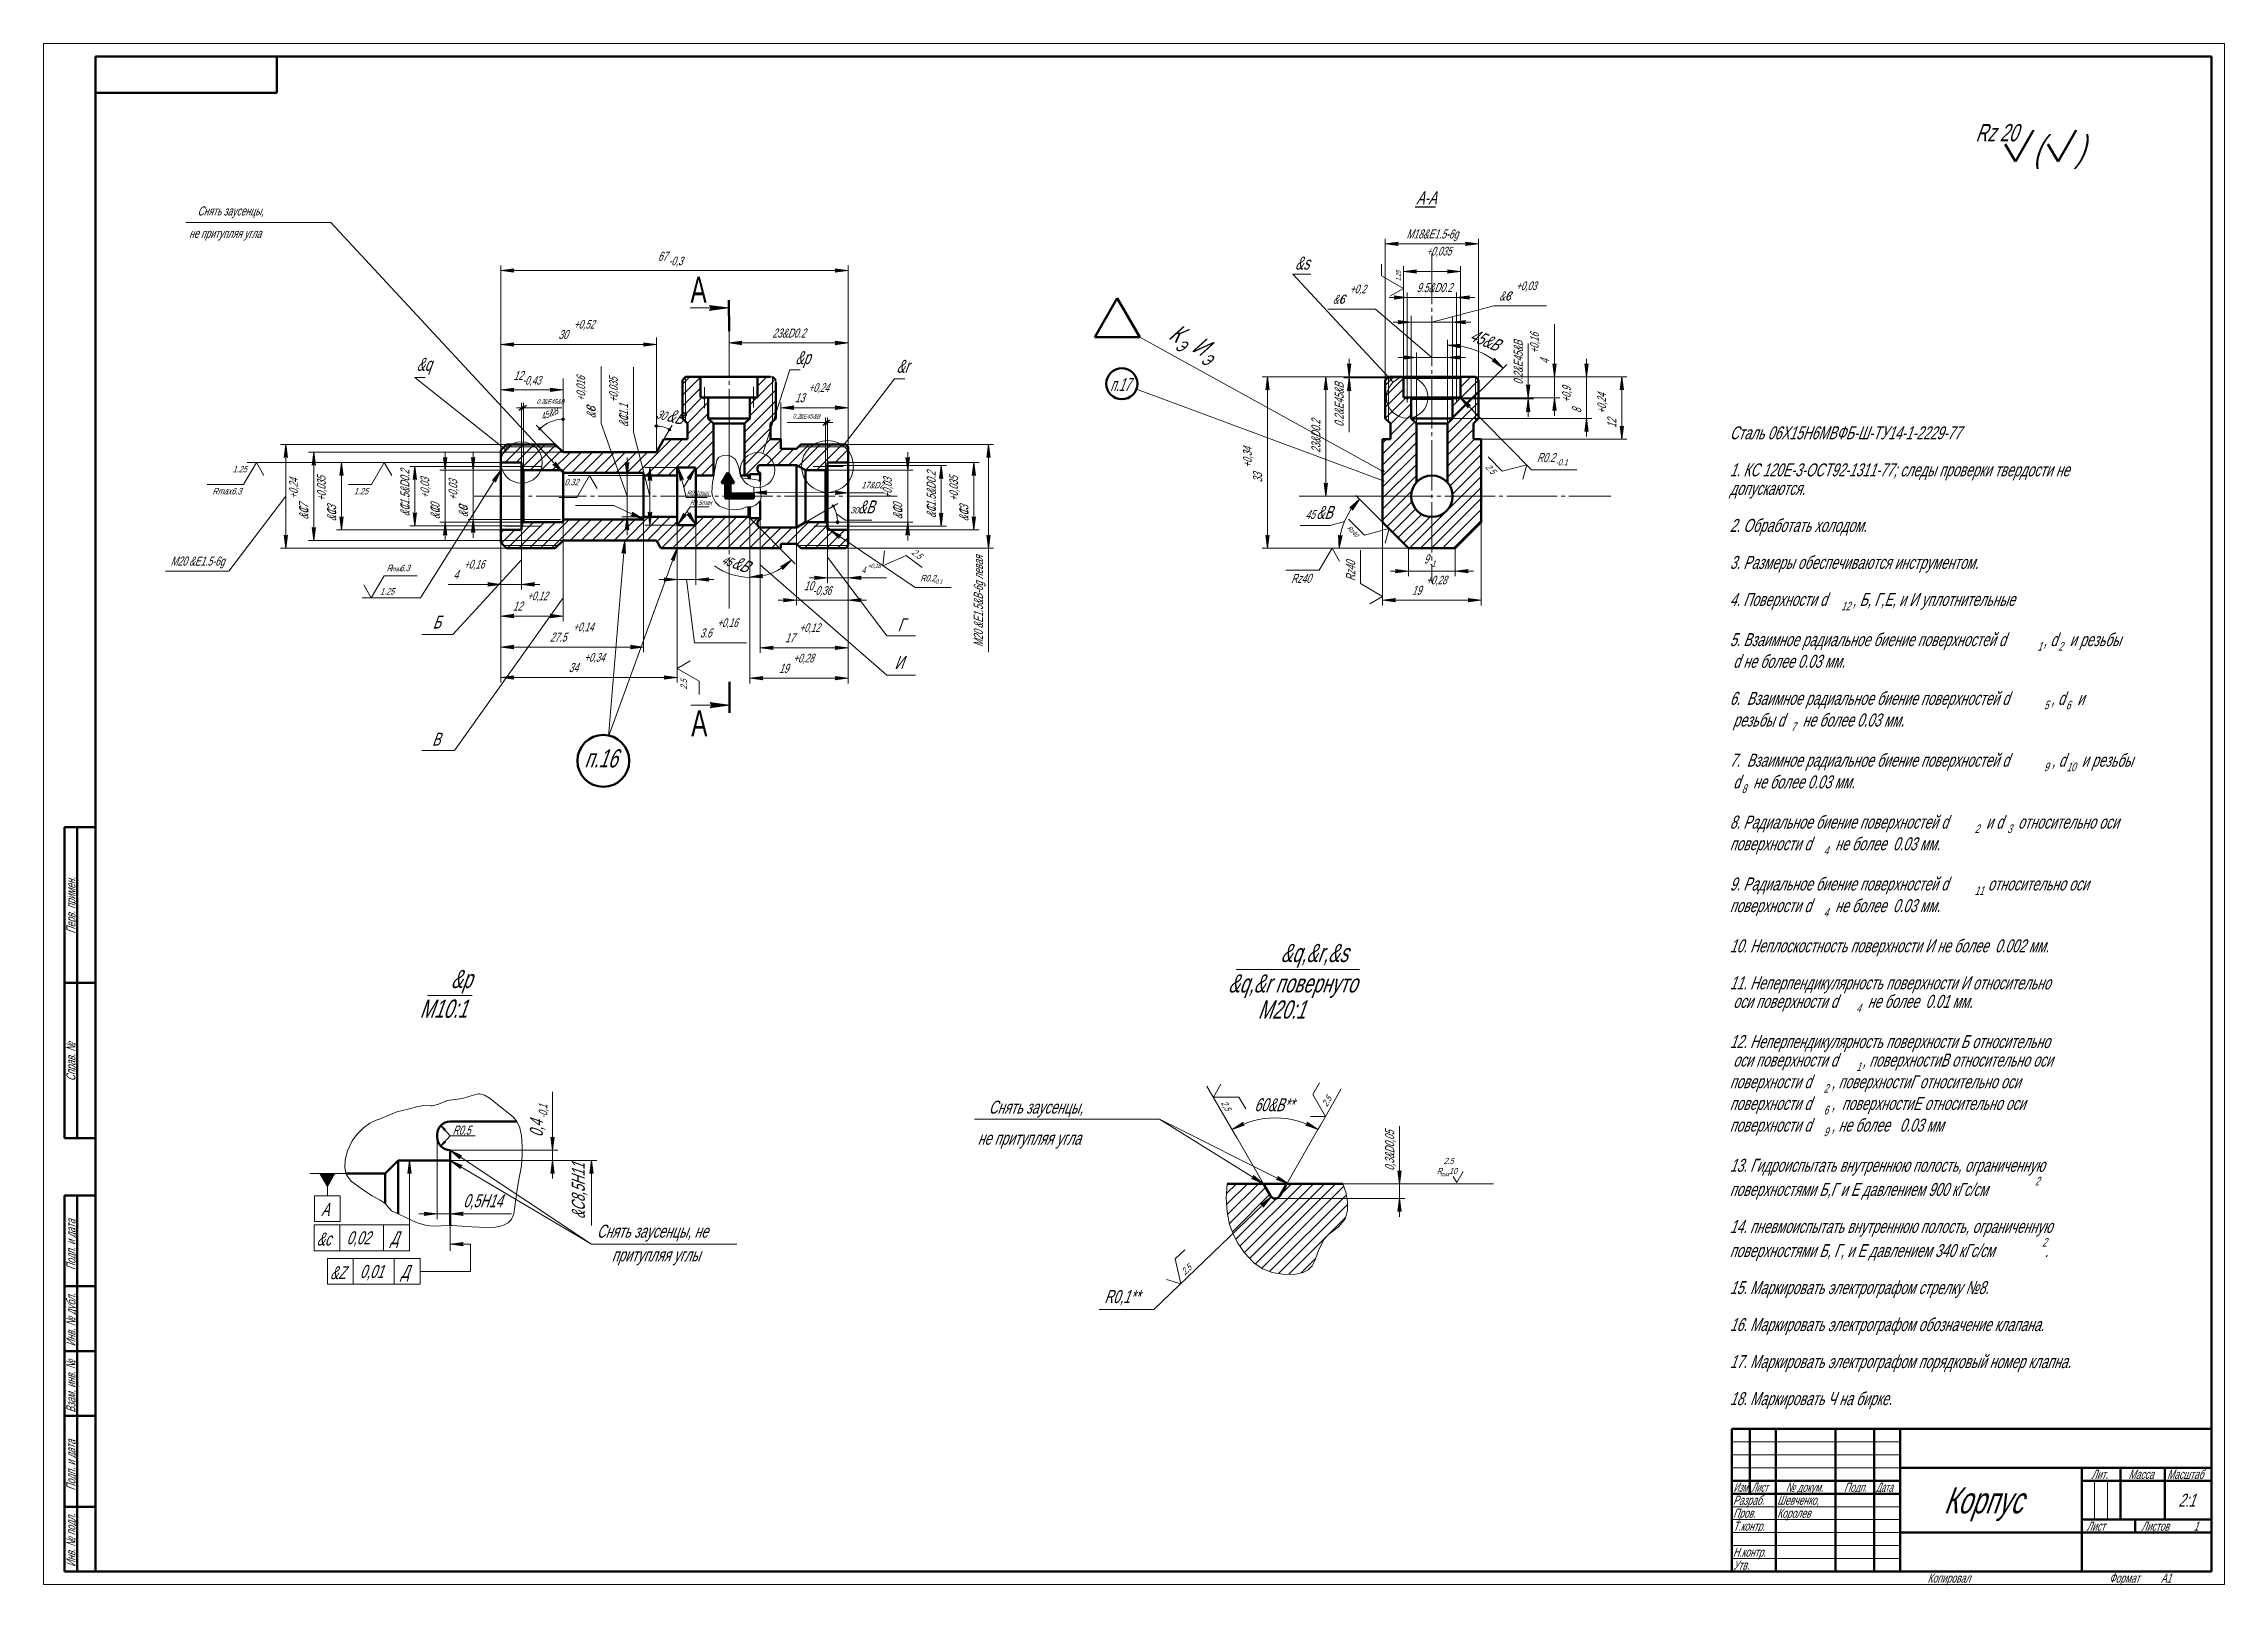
# Model space of a CAD drawing. Extents: x 0 to 841, y 0 to 594.
import ezdxf

# ---------------------------------------------------------------- set-up
doc = ezdxf.new("R2010")
doc.units = 0
doc.header["$MEASUREMENT"] = 0
for name, pattern in [('K5LT_AXLED', [23.947475, 19.447475, -1.5, 1.5, -1.5]), ('K5LT_BASIC', [0]), ('K5LT_REINFORCED', [0]), ('K5LT_THIN', [0]), ('K5LT_THIN_INCLUDED_TO_HATCHING', [0])]:
    doc.linetypes.add(name, pattern=pattern)
doc.layers.add('0 VIEW0', color=7, linetype='Continuous')
doc.styles.add('K5_DIMSTYLE', font='win_eskd.shx', dxfattribs={"width": 0.7, "oblique": 15, "bigfont": 'b_eskd.shx'})
doc.styles.add('K5_TEXTSTYLE', font='win_eskd.shx', dxfattribs={"width": 0.7, "oblique": 15, "bigfont": 'b_eskd.shx'})
doc.dimstyles.new('K5_DIMSTYLE10', dxfattribs={"dimtxt": 5, "dimasz": 1, "dimexe": 2, "dimexo": 0, "dimgap": 1, "dimtad": 1, "dimtxsty": 'K5_DIMSTYLE', "dimblk1": 'K5_OUTSIDE', "dimblk2": 'K5_OUTSIDE', "dimsah": 1, "dimcen": 5, "dimdle": 5, "dimclrd": 7, "dimclre": 7, "dimclrt": 7, "dimadec": 0, "dimazin": 0, "dimtp": 0.24, "dimtfac": 0.666, "dimtmove": 0, "dimatfit": 3, "dimfxl": 0, "dimtvp": 1, "dimtolj": 1, "dimtzin": 0, "dimarcsym": 0})
doc.dimstyles.new('K5_DIMSTYLE108', dxfattribs={"dimtxt": 5, "dimasz": 1, "dimexe": 2, "dimexo": 0, "dimgap": 1, "dimtad": 0, "dimtih": 1, "dimtoh": 1, "dimtxsty": 'K5_DIMSTYLE', "dimblk1": 'K5_INSIDE', "dimblk2": 'NONE', "dimsah": 1, "dimcen": 5, "dimdle": 5, "dimclrd": 7, "dimclre": 7, "dimclrt": 7, "dimadec": 0, "dimazin": 0, "dimtfac": 0.666, "dimtdec": 4, "dimtmove": 1, "dimatfit": 3, "dimfxl": 0, "dimtvp": 1, "dimtolj": 1, "dimtzin": 0, "dimarcsym": 0})
doc.dimstyles.new('K5_DIMSTYLE118', dxfattribs={"dimtxt": 5, "dimasz": 1, "dimexe": 2, "dimexo": 0, "dimgap": 1, "dimtad": 0, "dimtih": 1, "dimtoh": 1, "dimtxsty": 'K5_DIMSTYLE', "dimblk1": 'K5_INSIDE', "dimblk2": 'NONE', "dimsah": 1, "dimcen": 5, "dimdle": 5, "dimclrd": 7, "dimclre": 7, "dimclrt": 7, "dimadec": 0, "dimazin": 0, "dimtfac": 0.666, "dimtdec": 4, "dimtmove": 1, "dimatfit": 3, "dimfxl": 0, "dimtvp": 1, "dimtolj": 1, "dimtzin": 0, "dimarcsym": 0})
doc.dimstyles.new('K5_DIMSTYLE12', dxfattribs={"dimtxt": 5, "dimasz": 1, "dimexe": 2, "dimexo": 0, "dimgap": 1, "dimtad": 0, "dimtih": 1, "dimtoh": 1, "dimtxsty": 'K5_DIMSTYLE', "dimblk1": 'K5_OUTSIDE', "dimblk2": 'K5_OUTSIDE', "dimsah": 1, "dimcen": 5, "dimdle": 5, "dimclrd": 7, "dimclre": 7, "dimclrt": 7, "dimadec": 0, "dimazin": 0, "dimtfac": 0.666, "dimtdec": 4, "dimtmove": 1, "dimatfit": 3, "dimfxl": 0, "dimtvp": 1, "dimtolj": 1, "dimtzin": 0, "dimarcsym": 0})
doc.dimstyles.new('K5_DIMSTYLE15', dxfattribs={"dimtxt": 5, "dimasz": 1, "dimexe": 2, "dimexo": 0, "dimgap": 1, "dimtad": 1, "dimtxsty": 'K5_DIMSTYLE', "dimblk1": 'K5_OUTSIDE', "dimblk2": 'K5_OUTSIDE', "dimsah": 1, "dimcen": 5, "dimdle": 5, "dimclrd": 7, "dimclre": 7, "dimclrt": 7, "dimadec": 0, "dimazin": 0, "dimtp": 0.035, "dimtfac": 0.666, "dimtdec": 3, "dimtmove": 0, "dimatfit": 3, "dimfxl": 0, "dimtvp": 1, "dimtolj": 1, "dimtzin": 0, "dimarcsym": 0})
doc.dimstyles.new('K5_DIMSTYLE18', dxfattribs={"dimtxt": 5, "dimasz": 1, "dimexe": 2, "dimexo": 0, "dimgap": 1, "dimtad": 1, "dimtxsty": 'K5_DIMSTYLE', "dimblk1": 'K5_INSIDE', "dimblk2": 'K5_INSIDE', "dimsah": 1, "dimcen": 5, "dimdle": 5, "dimclrd": 7, "dimclre": 7, "dimclrt": 7, "dimadec": 0, "dimazin": 0, "dimtp": 0.03, "dimtfac": 0.666, "dimtmove": 0, "dimatfit": 3, "dimfxl": 0, "dimtvp": 1, "dimtolj": 1, "dimtzin": 0, "dimarcsym": 0})
doc.dimstyles.new('K5_DIMSTYLE2', dxfattribs={"dimtxt": 5, "dimasz": 1, "dimexe": 2, "dimexo": 0, "dimgap": 1, "dimtad": 1, "dimtxsty": 'K5_DIMSTYLE', "dimblk1": 'K5_OUTSIDE', "dimblk2": 'K5_OUTSIDE', "dimsah": 1, "dimcen": 5, "dimdle": 5, "dimclrd": 7, "dimclre": 7, "dimclrt": 7, "dimadec": 0, "dimazin": 0, "dimtm": 0.3, "dimtfac": 0.666, "dimtdec": 1, "dimtmove": 0, "dimatfit": 3, "dimfxl": 0, "dimtvp": 1, "dimtolj": 1, "dimtzin": 0, "dimarcsym": 0})
doc.dimstyles.new('K5_DIMSTYLE20', dxfattribs={"dimtxt": 5, "dimasz": 1, "dimexe": 2, "dimexo": 0, "dimgap": 1, "dimtad": 1, "dimtxsty": 'K5_DIMSTYLE', "dimblk1": 'K5_OUTSIDE', "dimblk2": 'K5_OUTSIDE', "dimsah": 1, "dimcen": 5, "dimdle": 5, "dimclrd": 7, "dimclre": 7, "dimclrt": 7, "dimadec": 0, "dimazin": 0, "dimtp": 0.12, "dimtfac": 0.666, "dimtmove": 0, "dimatfit": 3, "dimfxl": 0, "dimtvp": 1, "dimtolj": 1, "dimtzin": 0, "dimarcsym": 0})
doc.dimstyles.new('K5_DIMSTYLE22', dxfattribs={"dimtxt": 5, "dimasz": 1, "dimexe": 2, "dimexo": 0, "dimgap": 1, "dimtad": 1, "dimtxsty": 'K5_DIMSTYLE', "dimblk1": 'K5_OUTSIDE', "dimblk2": 'K5_OUTSIDE', "dimsah": 1, "dimcen": 5, "dimdle": 5, "dimclrd": 7, "dimclre": 7, "dimclrt": 7, "dimadec": 0, "dimazin": 0, "dimtp": 0.14, "dimtfac": 0.666, "dimtmove": 0, "dimatfit": 3, "dimfxl": 0, "dimtvp": 1, "dimtolj": 1, "dimtzin": 0, "dimarcsym": 0})
doc.dimstyles.new('K5_DIMSTYLE24', dxfattribs={"dimtxt": 5, "dimasz": 1, "dimexe": 2, "dimexo": 0, "dimgap": 1, "dimtad": 1, "dimtxsty": 'K5_DIMSTYLE', "dimblk1": 'K5_OUTSIDE', "dimblk2": 'K5_OUTSIDE', "dimsah": 1, "dimcen": 5, "dimdle": 5, "dimclrd": 7, "dimclre": 7, "dimclrt": 7, "dimadec": 0, "dimazin": 0, "dimtp": 0.34, "dimtfac": 0.666, "dimtmove": 0, "dimatfit": 3, "dimfxl": 0, "dimtvp": 1, "dimtolj": 1, "dimtzin": 0, "dimarcsym": 0})
doc.dimstyles.new('K5_DIMSTYLE26', dxfattribs={"dimtxt": 5, "dimasz": 1, "dimexe": 2, "dimexo": 0, "dimgap": 1, "dimtad": 0, "dimtih": 1, "dimtoh": 1, "dimtxsty": 'K5_DIMSTYLE', "dimblk1": 'K5_INSIDE', "dimblk2": 'K5_INSIDE', "dimsah": 1, "dimcen": 5, "dimdle": 5, "dimclrd": 7, "dimclre": 7, "dimclrt": 7, "dimadec": 0, "dimazin": 0, "dimtp": 0.16, "dimtfac": 0.666, "dimtmove": 1, "dimatfit": 3, "dimfxl": 0, "dimtvp": 1, "dimtolj": 1, "dimtzin": 0, "dimarcsym": 0})
doc.dimstyles.new('K5_DIMSTYLE29', dxfattribs={"dimtxt": 5, "dimasz": 1, "dimexe": 2, "dimexo": 0, "dimgap": 1, "dimtad": 1, "dimtxsty": 'K5_DIMSTYLE', "dimblk1": 'K5_INSIDE', "dimblk2": 'K5_INSIDE', "dimsah": 1, "dimcen": 5, "dimdle": 5, "dimclrd": 7, "dimclre": 7, "dimclrt": 7, "dimadec": 0, "dimazin": 0, "dimtm": 0.36, "dimtfac": 0.666, "dimtmove": 0, "dimatfit": 3, "dimfxl": 0, "dimtvp": 1, "dimtolj": 1, "dimtzin": 0, "dimarcsym": 0})
doc.dimstyles.new('K5_DIMSTYLE39', dxfattribs={"dimtxt": 5, "dimasz": 1, "dimexe": 2, "dimexo": 0, "dimgap": 1, "dimtad": 1, "dimtxsty": 'K5_DIMSTYLE', "dimblk1": 'K5_INSIDE', "dimblk2": 'K5_INSIDE', "dimsah": 1, "dimcen": 5, "dimdle": 5, "dimclrd": 7, "dimclre": 7, "dimclrt": 7, "dimadec": 0, "dimazin": 0, "dimtp": 0.16, "dimtfac": 0.666, "dimtmove": 0, "dimatfit": 3, "dimfxl": 0, "dimtvp": 1, "dimtolj": 1, "dimtzin": 0, "dimarcsym": 0})
doc.dimstyles.new('K5_DIMSTYLE4', dxfattribs={"dimtxt": 5, "dimasz": 1, "dimexe": 2, "dimexo": 0, "dimgap": 1, "dimtad": 1, "dimtxsty": 'K5_DIMSTYLE', "dimblk1": 'K5_OUTSIDE', "dimblk2": 'K5_OUTSIDE', "dimsah": 1, "dimcen": 5, "dimdle": 5, "dimclrd": 7, "dimclre": 7, "dimclrt": 7, "dimadec": 0, "dimazin": 0, "dimtp": 0.52, "dimtfac": 0.666, "dimtmove": 0, "dimatfit": 3, "dimfxl": 0, "dimtvp": 1, "dimtolj": 1, "dimtzin": 0, "dimarcsym": 0})
doc.dimstyles.new('K5_DIMSTYLE41', dxfattribs={"dimtxt": 5, "dimasz": 1, "dimexe": 2, "dimexo": 0, "dimgap": 1, "dimtad": 0, "dimtih": 1, "dimtoh": 1, "dimtxsty": 'K5_DIMSTYLE', "dimblk1": 'K5_INSIDE', "dimblk2": 'K5_INSIDE', "dimsah": 1, "dimcen": 5, "dimdle": 5, "dimclrd": 7, "dimclre": 7, "dimclrt": 7, "dimadec": 0, "dimazin": 0, "dimtp": 0.016, "dimtfac": 0.666, "dimtdec": 3, "dimtmove": 1, "dimatfit": 3, "dimfxl": 0, "dimtvp": 1, "dimtolj": 1, "dimtzin": 0, "dimarcsym": 0})
doc.dimstyles.new('K5_DIMSTYLE43', dxfattribs={"dimtxt": 5, "dimasz": 1, "dimexe": 2, "dimexo": 0, "dimgap": 1, "dimtad": 0, "dimtih": 1, "dimtoh": 1, "dimtxsty": 'K5_DIMSTYLE', "dimblk1": 'K5_OUTSIDE', "dimblk2": 'K5_OUTSIDE', "dimsah": 1, "dimcen": 5, "dimdle": 5, "dimclrd": 7, "dimclre": 7, "dimclrt": 7, "dimadec": 0, "dimazin": 0, "dimtp": 0.035, "dimtfac": 0.666, "dimtdec": 3, "dimtmove": 1, "dimatfit": 3, "dimfxl": 0, "dimtvp": 1, "dimtolj": 1, "dimtzin": 0, "dimarcsym": 0})
doc.dimstyles.new('K5_DIMSTYLE45', dxfattribs={"dimtxt": 5, "dimasz": 1, "dimexe": 2, "dimexo": 0, "dimgap": 1, "dimtad": 1, "dimtxsty": 'K5_DIMSTYLE', "dimblk1": 'K5_ADDDOT', "dimblk2": 'K5_ADDDOT', "dimsah": 1, "dimcen": 5, "dimdle": 5, "dimclrd": 7, "dimclre": 7, "dimclrt": 7, "dimadec": 0, "dimazin": 0, "dimtfac": 0.666, "dimtdec": 4, "dimtmove": 0, "dimatfit": 3, "dimfxl": 0, "dimtvp": 1, "dimtolj": 1, "dimtzin": 0, "dimarcsym": 0})
doc.dimstyles.new('K5_DIMSTYLE48', dxfattribs={"dimtxt": 5, "dimasz": 1, "dimexe": 2, "dimexo": 0, "dimgap": 1, "dimtad": 1, "dimtxsty": 'K5_DIMSTYLE', "dimblk1": 'K5_OUTSIDE', "dimblk2": 'K5_OUTSIDE', "dimsah": 1, "dimcen": 5, "dimdle": 5, "dimclrd": 7, "dimclre": 7, "dimclrt": 7, "dimadec": 0, "dimazin": 0, "dimtp": 0.28, "dimtfac": 0.666, "dimtmove": 0, "dimatfit": 3, "dimfxl": 0, "dimtvp": 1, "dimtolj": 1, "dimtzin": 0, "dimarcsym": 0})
doc.dimstyles.new('K5_DIMSTYLE50', dxfattribs={"dimtxt": 5, "dimasz": 1, "dimexe": 2, "dimexo": 0, "dimgap": 1, "dimtad": 1, "dimtxsty": 'K5_DIMSTYLE', "dimblk1": 'K5_INSIDE', "dimblk2": 'K5_INSIDE', "dimsah": 1, "dimcen": 5, "dimdle": 5, "dimclrd": 7, "dimclre": 7, "dimclrt": 7, "dimadec": 0, "dimazin": 0, "dimtfac": 0.666, "dimtdec": 4, "dimtmove": 0, "dimatfit": 3, "dimfxl": 0, "dimtvp": 1, "dimtolj": 1, "dimtzin": 0, "dimarcsym": 0})
doc.dimstyles.new('K5_DIMSTYLE56', dxfattribs={"dimtxt": 5, "dimasz": 1, "dimexe": 2, "dimexo": 0, "dimgap": 1, "dimtad": 1, "dimtxsty": 'K5_DIMSTYLE', "dimblk1": 'K5_INSIDE', "dimblk2": 'K5_INSIDE', "dimsah": 1, "dimcen": 5, "dimdle": 5, "dimclrd": 7, "dimclre": 7, "dimclrt": 7, "dimadec": 0, "dimazin": 0, "dimtp": 0.9, "dimtfac": 0.666, "dimtdec": 1, "dimtmove": 0, "dimatfit": 3, "dimfxl": 0, "dimtvp": 1, "dimtolj": 1, "dimtzin": 0, "dimarcsym": 0})
doc.dimstyles.new('K5_DIMSTYLE6', dxfattribs={"dimtxt": 5, "dimasz": 1, "dimexe": 2, "dimexo": 0, "dimgap": 1, "dimtad": 1, "dimtxsty": 'K5_DIMSTYLE', "dimblk1": 'K5_OUTSIDE', "dimblk2": 'K5_OUTSIDE', "dimsah": 1, "dimcen": 5, "dimdle": 5, "dimclrd": 7, "dimclre": 7, "dimclrt": 7, "dimadec": 0, "dimazin": 0, "dimtm": 0.43, "dimtfac": 0.666, "dimtmove": 0, "dimatfit": 3, "dimfxl": 0, "dimtvp": 1, "dimtolj": 1, "dimtzin": 0, "dimarcsym": 0})
doc.dimstyles.new('K5_DIMSTYLE63', dxfattribs={"dimtxt": 5, "dimasz": 1, "dimexe": 2, "dimexo": 0, "dimgap": 1, "dimtad": 0, "dimtih": 1, "dimtoh": 1, "dimtxsty": 'K5_DIMSTYLE', "dimblk1": 'K5_INSIDE', "dimblk2": 'K5_INSIDE', "dimsah": 1, "dimcen": 5, "dimdle": 5, "dimclrd": 7, "dimclre": 7, "dimclrt": 7, "dimadec": 0, "dimazin": 0, "dimtp": 0.03, "dimtfac": 0.666, "dimtmove": 1, "dimatfit": 3, "dimfxl": 0, "dimtvp": 1, "dimtolj": 1, "dimtzin": 0, "dimarcsym": 0})
doc.dimstyles.new('K5_DIMSTYLE65', dxfattribs={"dimtxt": 5, "dimasz": 1, "dimexe": 2, "dimexo": 0, "dimgap": 1, "dimtad": 0, "dimtih": 1, "dimtoh": 1, "dimtxsty": 'K5_DIMSTYLE', "dimblk1": 'K5_INSIDE', "dimblk2": 'K5_INSIDE', "dimsah": 1, "dimcen": 5, "dimdle": 5, "dimclrd": 7, "dimclre": 7, "dimclrt": 7, "dimadec": 0, "dimazin": 0, "dimtp": 0.2, "dimtfac": 0.666, "dimtdec": 1, "dimtmove": 1, "dimatfit": 3, "dimfxl": 0, "dimtvp": 1, "dimtolj": 1, "dimtzin": 0, "dimarcsym": 0})
doc.dimstyles.new('K5_DIMSTYLE68', dxfattribs={"dimtxt": 5, "dimasz": 1, "dimexe": 2, "dimexo": 0, "dimgap": 1, "dimtad": 0, "dimtih": 1, "dimtoh": 1, "dimtxsty": 'K5_DIMSTYLE', "dimblk1": 'K5_OUTSIDE', "dimblk2": 'K5_OUTSIDE', "dimsah": 1, "dimcen": 5, "dimdle": 5, "dimclrd": 7, "dimclre": 7, "dimclrt": 7, "dimadec": 0, "dimazin": 0, "dimtfac": 0.666, "dimtdec": 4, "dimtmove": 1, "dimatfit": 3, "dimfxl": 0, "dimtvp": 1, "dimtolj": 1, "dimtzin": 0, "dimarcsym": 0})
doc.dimstyles.new('K5_DIMSTYLE74', dxfattribs={"dimtxt": 5, "dimasz": 1, "dimexe": 2, "dimexo": 0, "dimgap": 1, "dimtad": 0, "dimtih": 1, "dimtoh": 1, "dimtxsty": 'K5_DIMSTYLE', "dimblk1": 'K5_ADDDOT', "dimblk2": 'K5_ADDDOT', "dimsah": 1, "dimcen": 5, "dimdle": 5, "dimclrd": 7, "dimclre": 7, "dimclrt": 7, "dimadec": 0, "dimazin": 0, "dimtfac": 0.666, "dimtdec": 4, "dimtmove": 1, "dimatfit": 3, "dimfxl": 0, "dimtvp": 1, "dimtolj": 1, "dimtzin": 0, "dimarcsym": 0})
doc.dimstyles.new('K5_DIMSTYLE79', dxfattribs={"dimtxt": 5, "dimasz": 1, "dimexe": 2, "dimexo": 0, "dimgap": 1, "dimtad": 0, "dimtih": 1, "dimtoh": 1, "dimtxsty": 'K5_DIMSTYLE', "dimblk1": 'K5_OUTSIDE', "dimblk2": 'NONE', "dimsah": 1, "dimcen": 5, "dimdle": 5, "dimclrd": 7, "dimclre": 7, "dimclrt": 7, "dimadec": 0, "dimazin": 0, "dimtfac": 0.666, "dimtdec": 4, "dimtmove": 1, "dimatfit": 3, "dimfxl": 0, "dimtvp": 1, "dimtolj": 1, "dimtzin": 0, "dimarcsym": 0})
doc.dimstyles.new('K5_DIMSTYLE8', dxfattribs={"dimtxt": 5, "dimasz": 1, "dimexe": 2, "dimexo": 0, "dimgap": 1, "dimtad": 1, "dimtxsty": 'K5_DIMSTYLE', "dimblk1": 'K5_OUTSIDE', "dimblk2": 'K5_OUTSIDE', "dimsah": 1, "dimcen": 5, "dimdle": 5, "dimclrd": 7, "dimclre": 7, "dimclrt": 7, "dimadec": 0, "dimazin": 0, "dimtfac": 0.666, "dimtdec": 4, "dimtmove": 0, "dimatfit": 3, "dimfxl": 0, "dimtvp": 1, "dimtolj": 1, "dimtzin": 0, "dimarcsym": 0})
doc.dimstyles.new('K5_DIMSTYLE81', dxfattribs={"dimtxt": 5, "dimasz": 1, "dimexe": 2, "dimexo": 0, "dimgap": 1, "dimtad": 1, "dimtxsty": 'K5_DIMSTYLE', "dimblk1": 'K5_OBLIQUE', "dimblk2": 'K5_OBLIQUE', "dimsah": 1, "dimcen": 5, "dimdle": 5, "dimclrd": 7, "dimclre": 7, "dimclrt": 7, "dimadec": 0, "dimazin": 0, "dimtfac": 0.666, "dimtdec": 4, "dimtmove": 0, "dimatfit": 3, "dimfxl": 0, "dimtvp": 1, "dimtolj": 1, "dimtzin": 0, "dimarcsym": 0})
doc.dimstyles.new('K5_DIMSTYLE92', dxfattribs={"dimtxt": 5, "dimasz": 1, "dimexe": 2, "dimexo": 0, "dimgap": 1, "dimtad": 0, "dimtih": 1, "dimtoh": 1, "dimtxsty": 'K5_DIMSTYLE', "dimblk1": 'K5_INSIDE', "dimblk2": 'K5_OUTSIDE', "dimsah": 1, "dimcen": 5, "dimdle": 5, "dimclrd": 7, "dimclre": 7, "dimclrt": 7, "dimadec": 0, "dimazin": 0, "dimtfac": 0.666, "dimtdec": 4, "dimtmove": 1, "dimatfit": 3, "dimfxl": 0, "dimtvp": 1, "dimtolj": 1, "dimtzin": 0, "dimarcsym": 0})
doc.dimstyles.new('K5_DIMSTYLE96', dxfattribs={"dimtxt": 5, "dimasz": 1, "dimexe": 2, "dimexo": 0, "dimgap": 1, "dimtad": 1, "dimtxsty": 'K5_DIMSTYLE', "dimblk1": 'K5_INSIDE', "dimblk2": 'K5_INSIDE', "dimsah": 1, "dimcen": 5, "dimdle": 5, "dimclrd": 7, "dimclre": 7, "dimclrt": 7, "dimadec": 0, "dimazin": 0, "dimtm": 0.1, "dimtfac": 0.666, "dimtdec": 1, "dimtmove": 0, "dimatfit": 3, "dimfxl": 0, "dimtvp": 1, "dimtolj": 1, "dimtzin": 0, "dimarcsym": 0})
doc.dimstyles.new('K5_DIMSTYLE99', dxfattribs={"dimtxt": 5, "dimasz": 1, "dimexe": 2, "dimexo": 0, "dimgap": 1, "dimtad": 1, "dimtxsty": 'K5_DIMSTYLE', "dimblk1": 'K5_OUTSIDE', "dimblk2": 'NONE', "dimsah": 1, "dimcen": 5, "dimdle": 5, "dimse1": 1, "dimclrd": 7, "dimclre": 7, "dimclrt": 7, "dimadec": 0, "dimazin": 0, "dimtfac": 0.666, "dimtdec": 4, "dimtmove": 0, "dimatfit": 3, "dimfxl": 0, "dimtvp": 1, "dimtolj": 1, "dimtzin": 0, "dimarcsym": 0})
pattern_1 = [(45, (0, 0), (-2.12132, 2.12132), [])]

msp = doc.modelspace()

# ---------------------------------------------------------------- texts
at = {"layer": '0 VIEW0', "color": 7, "style": 'K5_TEXTSTYLE', "oblique": 20, "width": 0.7}
for s, height, p in [('Rz 20', 6.6667, (744.947, 556.331)), ('(', 10, (767.44, 548.618)), (')', 10, (783.784, 548.618)), ('Снять заусенцы,', 3.5, (59.336, 527.754)), ('%%uA-A', 5, (529.32, 532.082)), ('не притупляя угла', 3.5, (56.097, 519.128)), ('&s', 5, (482.575, 506.884)), ('&q', 5, (143.812, 467.884)), ('&p', 5, (289.84, 470.437)), ('&r', 5, (328.879, 467.118)), ('Сталь 06Х15Н6МВФБ-Ш-ТУ14-1-2229-77', 5, (650.236, 441.458)), ('1. КС 120Е-3-ОСТ92-1311-77; следы проверки твердости не ', 5, (650.236, 427.186)), ('R0.1max', 1.8, (248.042, 419.91)), ('допускаются.', 5, (650.236, 420.05)), ('R0.5max', 1.8, (249.268, 416.176)), ('2. Обработать холодом.', 5, (650.236, 405.779)), ('3. Размеры обеспечиваются инструментом.', 5, (650.236, 391.507)), ('4. Поверхности d', 5, (650.236, 377.236)), ('12', 3.3333, (693.197, 375.501)), (', Б, Г,Е, и И уплотнительные', 5, (697.69, 377.236)), ('Б', 5, (150.066, 368.527)), ('Г', 5, (329.301, 367.439)), ('5. Взаимное радиальное биение поверхностей d', 5, (650.236, 361.741)), ('1', 3.333, (768.868, 360.007)), (', d', 5, (771.244, 361.741)), ('2', 3.333, (776.899, 360.007)), (' и резьбы', 5, (779.98, 361.741)), ('И', 5, (328.133, 352.943)), (' d не более 0.03 мм.', 5, (650.236, 353.383)), ('6.  Взаимное радиальное биение поверхностей d', 5, (650.236, 339.111)), ('5', 3.333, (771.382, 337.377)), (', d', 5, (774.198, 339.111)), ('6', 3.333, (779.854, 337.377)), (' и', 5, (782.935, 339.111)), ('В', 5, (149.769, 323.372)), (' резьбы d', 5, (650.236, 330.753)), ('7', 3.333, (673.883, 329.019)), (' не более 0.03 мм.', 5, (676.964, 330.753)), ('п.16', 7, (208.497, 314.989)), ('7.  Взаимное радиальное биение поверхностей d', 5, (650.236, 315.259)), (', d', 5, (774.463, 315.259)), (' и резьбы', 5, (784.611, 315.259)), (' d', 5, (650.236, 306.9)), (' не более 0.03 мм.', 5, (657.914, 306.9)), ('9', 3.333, (771.382, 313.524)), ('10', 3.3333, (780.118, 313.524)), ('8', 3.333, (654.833, 305.166)), ('8. Радиальное биение поверхностей d', 5, (650.236, 291.406)), (' и d', 5, (747.74, 291.406)), (' относительно оси ', 5, (760.048, 291.406)), ('поверхности d', 5, (650.236, 283.047)), (' не более  0.03 мм.', 5, (689.532, 283.047)), ('2', 3.333, (744.659, 289.672)), ('3', 3.333, (757.232, 289.672)), ('4', 3.333, (686.451, 281.313)), ('9. Радиальное биение поверхностей d', 5, (650.236, 267.553)), ('11', 3.3333, (744.659, 265.819)), (' относительно оси ', 5, (748.446, 267.553)), ('поверхности d', 5, (650.236, 259.195)), ('4', 3.333, (686.451, 257.461)), (' не более  0.03 мм. ', 5, (689.532, 259.195)), ('&q,&r,&s', 7, (477.009, 239.961)), ('10. Неплоскостность поверхности И не более  0.002 мм.', 5, (650.236, 243.701)), ('&p', 7, (157.021, 229.944)), ('&q,&r повернуто', 7, (456.717, 228.226)), ('11. Неперпендикулярность поверхности И относительно', 5, (650.236, 229.429)), (' оси поверхности d', 5, (650.236, 222.293)), (' не более  0.01 мм.', 5, (702.099, 222.293)), ('М10:1', 7, (144.977, 218.48)), (' М20:1', 7, (466.417, 218.162)), ('4', 3.333, (699.018, 220.559)), ('12. Неперпендикулярность поверхности Б относительно', 5, (650.236, 206.799)), (' оси поверхности d', 5, (650.236, 199.663)), (', поверхностиВ относительно оси ', 5, (701.394, 199.663)), ('поверхности d', 5, (650.236, 191.305)), (', поверхностиГ относительно оси ', 5, (689.532, 191.305)), ('1', 3.333, (699.018, 197.929)), ('Снять заусенцы,', 5, (364.439, 181.519)), ('поверхности d', 5, (650.236, 182.946)), ('2', 3.333, (686.451, 189.571)), (',  поверхностиЕ относительно оси ', 5, (689.532, 182.946)), ('R0,5', 3.5, (157.688, 173.391)), ('поверхности d', 5, (650.236, 174.588)), ('6', 3.333, (686.451, 181.212)), (', не более   0.03 мм', 5, (689.532, 174.588)), ('не притупляя угла', 5, (360.194, 169.521)), ('9', 3.333, (686.451, 172.854)), ('R', 2.333, (537.259, 158.224)), ('2.5', 2.3333, (539.891, 162.125)), ('10', 2.3333, (541.974, 158.224)), ('13. Гидроиспытать внутреннюю полость, ограниченную', 5, (650.236, 159.094)), ('max', 1.5556, (538.602, 157.415)), ('поверхностями Б,Г и Е давлением 900 кГс/см', 5, (650.236, 149.802)), ('2', 3.333, (767.921, 153.825)), ('14. пневмоиспытать внутреннюю полость, ограниченную', 5, (650.236, 135.53)), ('поверхностями Б, Г, и Е давлением 340 кГс/см', 5, (650.236, 126.238)), ('2', 3.333, (770.699, 130.262)), ('.', 5, (771.685, 126.238)), ('15. Маркировать электрографом стрелку №8.', 5, (650.236, 111.967)), ('16. Маркировать электрографом обозначение клапана.', 5, (650.236, 97.695)), ('17. Маркировать электрографом порядковый номер клапна.', 5, (650.236, 83.424)), ('18. Маркировать Ч на бирке. ', 5, (650.236, 69.152))]:
    msp.add_text(s, height=height, dxfattribs=at).set_placement(p)
for s, height, p in [('К', 7, (433.505, 480.376)), (' И', 7, (440.875, 476.468)), ('Э', 4.667, (435.926, 476.344)), ('Э', 4.667, (445.914, 471.048))]:
    msp.add_text(s, height=height, rotation=332.062857, dxfattribs=at).set_placement(p)

# ---------------------------------------------------------------- blocks, each defined once
blk = doc.blocks.new('*S')
at = {"color": 7, "linetype": 'K5LT_THIN', "lineweight": 18}
for p, q in [((0, 0), (0, 594)), ((0, 594), (841, 594)), ((841, 594), (841, 0)), ((651, 55), (716, 55)), ((651, 50), (716, 50)), ((651, 45), (716, 45)), ((790.96, 25), (790.96, 40)), ((795.98, 25), (795.98, 40)), ((651, 30), (716, 30)), ((651, 25), (716, 25)), ((651, 20), (716, 20)), ((651, 15), (716, 15)), ((651, 10), (716, 10)), ((841, 0), (0, 0))]:
    blk.add_line(p, q, dxfattribs=at)
at = {"color": 5, "linetype": 'K5LT_BASIC', "lineweight": 60}
for p, q in [((20, 5), (20, 589)), ((20, 589), (836, 589)), ((90, 589), (90, 575)), ((836, 589), (836, 5)), ((90, 575), (20, 575)), ((8, 172), (8, 292)), ((20, 292), (8, 292)), ((13, 172), (13, 292)), ((20, 232), (8, 232)), ((20, 172), (8, 172)), ((8, 5), (8, 150)), ((20, 150), (8, 150)), ((13, 5), (13, 150)), ((20, 115), (8, 115)), ((20, 90), (8, 90)), ((20, 65), (8, 65)), ((651, 60), (836, 60)), ((651, 5), (651, 60)), ((658, 35), (658, 60)), ((668, 5), (668, 60)), ((691, 5), (691, 60)), ((706, 5), (706, 60)), ((716, 5), (716, 60)), ((716, 45), (836, 45)), ((786, 5), (786, 45)), ((801, 25), (801, 45)), ((818, 25), (818, 45)), ((651, 40), (716, 40)), ((651, 35), (716, 35)), ((786, 40), (801, 40)), ((801, 40), (836, 40)), ((20, 30), (8, 30)), ((716, 20), (786, 20)), ((786, 25), (836, 25)), ((786, 20), (836, 20)), ((806.57, 20), (806.57, 25)), ((20, 5), (8, 5)), ((836, 5), (20, 5))]:
    blk.add_line(p, q, dxfattribs=at)
at = {"color": 7, "style": 'K5_TEXTSTYLE', "oblique": 20, "width": 0.7}
for s, p in [('Перв. примен.', (12.27, 250.89)), ('Справ. №', (12.27, 194.02)), ('Подп. и дата', (12.27, 121.21)), ('Инв. № дубл.', (12.27, 91.78)), ('Взам. инв. №', (12.27, 66.21)), ('Подп. и дата', (12.27, 36.21)), ('Инв. № подл.', (12.27, 6.78))]:
    blk.add_text(s, height=3.5, rotation=90, dxfattribs=at).set_placement(p)
at = {"color": 7, "style": 'K5_TEXTSTYLE', "oblique": 20}
for s, height, width, p in [('Лит.', 3.5, 0.7, (789.66, 40.73)), ('Масса', 3.5, 0.7, (804.04, 40.73)), ('Масштаб', 3.5, 0.7, (818.89, 40.73)), ('Разраб.', 3.5, 0.7, (651.5, 30.73)), ('Изм.', 3.5, 0.573102, (651.62, 35.73)), ('Лист', 3.5, 0.616387, (658.56, 35.73)), ('Шевченко,', 3.5, 0.7, (668.5, 30.73)), ('№ докум.', 3.5, 0.7, (671.83, 35.73)), ('Подп.', 3.5, 0.7, (694.27, 35.73)), ('Дата', 3.5, 0.616387, (706.56, 35.73)), ('Корпус', 10, 0.7, (732.68, 27.43)), ('2:1', 5, 0.7, (823.2, 29.97)), ('Пров.', 3.5, 0.7, (651.5, 25.73)), ('Королев', 3.5, 0.7, (668.5, 25.73)), ('Т.контр.', 3.5, 0.7, (651.5, 20.73)), ('Лист', 3.5, 0.7, (787.78, 20.73)), ('Листов', 3.5, 0.7, (808.92, 20.73)), ('1', 3.5, 0.7, (829.1, 20.73)), ('Утв.', 3.5, 0.7, (651.5, 5.73)), ('Н.контр.', 3.5, 0.7, (651.5, 10.73)), ('Копировал', 3.5, 0.7, (726.5, 0.73)), ('Формат', 3.5, 0.7, (796.5, 0.73)), ('A1', 3.5, 0.7, (816.5, 0.73))]:
    blk.add_text(s, height=height, dxfattribs=dict(at, width=width)).set_placement(p)
blk = doc.blocks.new('*D')
at = {"layer": '0 VIEW0'}
for points in [[(522.39, 516.14), (521.89, 516.8), (522.39, 517.46), (517.39, 516.8)], [(553.39, 516.8), (548.39, 517.46), (548.89, 516.8), (548.39, 516.14)], [(180.82, 506.52), (181.32, 507.18), (176.32, 506.52), (181.32, 505.87)], [(310.32, 506.52), (305.32, 507.18), (305.82, 506.52), (305.32, 505.87)], [(529.39, 505.54), (528.89, 506.2), (529.39, 506.86), (524.39, 506.2)], [(546.39, 506.2), (541.39, 506.86), (541.89, 506.2), (541.39, 505.54)], [(520.89, 495.43), (525.89, 496.09), (520.89, 496.75), (521.39, 496.09)], [(549.39, 496.09), (549.89, 496.75), (544.89, 496.09), (549.89, 495.43)], [(522.39, 485.93), (527.39, 486.58), (522.39, 487.24), (522.89, 486.58)], [(547.89, 486.58), (548.39, 487.24), (543.39, 486.58), (548.39, 485.93)], [(180.82, 478.04), (181.32, 478.7), (176.32, 478.04), (181.32, 477.38)], [(236.32, 478.04), (231.32, 478.7), (231.82, 478.04), (231.32, 477.38)], [(268.82, 478.6), (269.32, 479.25), (264.32, 478.6), (269.32, 477.94)], [(310.32, 478.6), (305.32, 479.25), (305.82, 478.6), (305.32, 477.94)], [(524.39, 472.3), (529.39, 472.95), (524.39, 473.61), (524.89, 472.95)], [(541.39, 477.81), (546.43, 478.09), (545.88, 477.47), (546.33, 476.78)], [(545.89, 472.95), (546.39, 473.61), (541.39, 472.95), (546.39, 472.3)], [(562.81, 468.94), (559.45, 472.7), (559.4, 471.87), (558.59, 471.7)], [(472.64, 460.52), (471.99, 465.52), (471.33, 460.52), (471.99, 461.02)], [(495.13, 460.52), (494.48, 465.52), (493.82, 460.52), (494.48, 461.02)], [(503.47, 465.52), (504.13, 470.52), (503.47, 470.02), (502.81, 470.52)], [(504.13, 460.12), (503.47, 465.12), (502.81, 460.12), (503.47, 460.62)], [(582.69, 465.52), (583.34, 470.52), (582.69, 470.02), (582.03, 470.52)], [(595.03, 465.52), (595.69, 470.52), (595.03, 470.02), (594.37, 470.52)], [(609.26, 460.52), (608.6, 465.52), (607.94, 460.52), (608.6, 461.02)], [(181.32, 459.87), (180.82, 460.52), (181.32, 461.18), (176.32, 460.52)], [(195.32, 459.87), (200.32, 460.52), (195.32, 461.18), (195.82, 460.52)], [(289.32, 452.99), (288.82, 453.65), (289.32, 454.31), (284.32, 453.65)], [(310.32, 453.65), (305.32, 454.31), (305.82, 453.65), (305.32, 452.99)], [(550.26, 454.55), (546.27, 457.64), (549.32, 453.62), (549.44, 454.44)], [(572.53, 457.52), (573.19, 462.52), (572.53, 462.02), (571.87, 462.52)], [(573.19, 452.12), (572.53, 457.12), (571.87, 452.12), (572.53, 452.62)], [(583.34, 452.52), (582.69, 457.52), (582.03, 452.52), (582.69, 453.02)], [(236.92, 446.56), (236.62, 446.56), (236.32, 446.86), (236.02, 446.56), (236.32, 446.26), (236.62, 446.56), (236.92, 446.56), (236.32, 445.96), (235.72, 446.56), (236.32, 447.16)], [(595.69, 444.52), (595.03, 449.52), (594.37, 444.52), (595.03, 445.02)], [(608.6, 441.52), (609.26, 446.52), (608.6, 446.02), (607.94, 446.52)], [(94.07, 434.52), (93.41, 439.52), (92.75, 434.52), (93.41, 435.02)], [(365, 434.52), (364.34, 439.52), (363.69, 434.52), (364.34, 435.02)], [(104.82, 431.52), (104.17, 436.52), (103.51, 431.52), (104.17, 432.02)], [(115.58, 427.52), (114.92, 432.52), (114.26, 427.52), (114.92, 428.02)], [(143.85, 426.02), (143.19, 431.02), (142.53, 426.02), (143.19, 426.52)], [(154.82, 429.52), (155.48, 434.52), (154.82, 434.02), (154.16, 434.52)], [(165.68, 429.52), (166.34, 434.52), (165.68, 434.02), (165.02, 434.52)], [(224.99, 427.52), (225.65, 432.52), (224.99, 432.02), (224.33, 432.52)], [(234.5, 425.62), (233.84, 430.62), (233.19, 425.62), (233.84, 426.12)], [(333.22, 429.52), (333.88, 434.52), (333.22, 434.02), (332.56, 434.52)], [(346.83, 426.37), (346.17, 431.37), (345.51, 426.37), (346.17, 426.87)], [(359.41, 427.52), (358.75, 432.52), (358.1, 427.52), (358.75, 428.02)], [(273.88, 420.92), (278.88, 421.56), (278.38, 420.91), (278.88, 420.25)], [(305.32, 420.18), (310.32, 420.83), (305.33, 421.5), (305.82, 420.84)], [(494.48, 419.52), (495.13, 424.52), (494.48, 424.02), (493.82, 424.52)], [(143.19, 408.1), (143.85, 413.1), (143.19, 412.6), (142.53, 413.1)], [(231.3, 410.64), (226.48, 412.13), (227.21, 412.52), (227.03, 413.32)], [(233.84, 408.42), (234.5, 413.42), (233.84, 412.92), (233.19, 413.42)], [(346.17, 408.02), (346.83, 413.02), (346.17, 412.52), (345.51, 413.02)], [(504.76, 414.18), (507.49, 418.43), (503.76, 415.03), (504.58, 414.99)], [(93.41, 399.52), (94.07, 404.52), (93.41, 404.02), (92.75, 404.52)], [(104.17, 402.52), (104.82, 407.52), (104.17, 407.02), (103.51, 407.52)], [(114.92, 406.52), (115.58, 411.52), (114.92, 411.02), (114.26, 411.52)], [(155.48, 404.52), (154.82, 409.52), (154.16, 404.52), (154.82, 405.02)], [(166.34, 405.52), (165.68, 410.52), (165.02, 405.52), (165.68, 406.02)], [(225.65, 406.52), (224.99, 411.52), (224.33, 406.52), (224.99, 407.02)], [(306.77, 404.17), (307.55, 404.43), (303.05, 406.7), (306.81, 403.35)], [(333.88, 404.52), (333.22, 409.52), (332.56, 404.52), (333.22, 405.02)], [(358.75, 406.52), (359.41, 411.52), (358.75, 411.02), (358.1, 411.52)], [(364.34, 399.52), (365, 404.52), (364.34, 404.02), (363.69, 404.52)], [(471.99, 399.52), (472.64, 404.52), (471.99, 404.02), (471.33, 404.52)], [(499.66, 399.52), (500.73, 404.45), (500.03, 404.01), (499.42, 404.56)], [(239.32, 386.74), (244.32, 387.4), (239.32, 388.06), (239.82, 387.4)], [(256.02, 387.4), (256.52, 388.06), (251.52, 387.4), (256.52, 386.74)], [(277.36, 388.11), (272.32, 388.27), (277.23, 389.42), (276.8, 388.71)], [(284.96, 391.25), (288.41, 394.93), (284.13, 392.27), (284.93, 392.08)], [(297.32, 387.4), (302.32, 388.06), (297.32, 388.72), (297.82, 388.06)], [(314.82, 388.06), (315.32, 388.72), (310.32, 388.06), (315.32, 387.4)], [(521.39, 390.03), (526.39, 390.68), (521.39, 391.34), (521.89, 390.68)], [(548.89, 390.68), (549.39, 391.34), (544.39, 390.68), (549.39, 390.03)], [(171.32, 384.89), (176.32, 385.55), (171.32, 386.21), (171.82, 385.55)], [(188.82, 385.55), (189.32, 386.21), (184.32, 385.55), (189.32, 384.89)], [(285.32, 378.85), (290.32, 379.51), (285.32, 380.16), (285.82, 379.51)], [(314.82, 379.51), (315.32, 380.16), (310.32, 379.51), (315.32, 378.85)], [(520.89, 379.45), (521.39, 380.1), (516.39, 379.45), (521.39, 378.79)], [(554.39, 379.45), (549.39, 380.1), (549.89, 379.45), (549.39, 378.79)], [(180.82, 373.34), (181.32, 374), (176.32, 373.34), (181.32, 372.69)], [(200.32, 373.34), (195.32, 374), (195.82, 373.34), (195.32, 372.69)], [(181.32, 360.74), (180.82, 361.4), (181.32, 362.06), (176.32, 361.4)], [(231.32, 361.4), (226.32, 362.06), (226.82, 361.4), (226.32, 360.74)], [(280.82, 361.13), (281.32, 361.79), (276.32, 361.13), (281.32, 360.47)], [(310.32, 361.13), (305.32, 361.79), (305.82, 361.13), (305.32, 360.47)], [(181.32, 349.01), (180.82, 349.67), (181.32, 350.32), (176.32, 349.67)], [(244.32, 349.67), (239.32, 350.32), (239.82, 349.67), (239.32, 349.01)], [(277.32, 348.7), (276.82, 349.35), (277.32, 350.01), (272.32, 349.35)], [(310.32, 349.35), (305.32, 350.01), (305.82, 349.35), (305.32, 348.7)], [(463.14, 177.03), (462.4, 177.4), (462.56, 178.21), (458.36, 175.42)], [(491.47, 175.42), (486.69, 177.03), (487.43, 177.4), (487.27, 178.21)], [(196.29, 167.47), (196.94, 172.47), (196.29, 171.97), (195.63, 172.47)], [(196.94, 158.47), (196.29, 163.47), (195.63, 158.47), (196.29, 158.97)], [(211.94, 158.47), (211.29, 163.47), (210.63, 158.47), (211.29, 158.97)], [(522.92, 154.5), (523.58, 159.5), (522.92, 159), (522.26, 159.5)], [(146.76, 142.24), (151.76, 142.9), (146.76, 143.56), (147.26, 142.9)], [(161.26, 142.9), (161.76, 143.56), (156.76, 142.9), (161.76, 142.24)], [(470.29, 145.49), (473.44, 149.42), (469.37, 146.44), (470.19, 146.31)], [(523.58, 143.79), (522.92, 148.79), (522.26, 143.79), (522.92, 144.29)]]:
    blk.add_hatch(color=7, dxfattribs=at).paths.add_polyline_path(points)
h = blk.add_hatch(color=7, dxfattribs=at)
h.paths.add_polyline_path([(191.79, 445.06), (191.79, 445.9), (190.94, 445.9), (190.94, 445.06)])
h.paths.add_polyline_path([(191.58, 445.69), (191.58, 445.27), (191.15, 445.27), (191.15, 445.69)])
h = blk.add_hatch(color=7, dxfattribs=at)
h.paths.add_polyline_path([(200.32, 448.59), (200.92, 449.19), (200.32, 449.79), (199.72, 449.19)])
h.paths.add_polyline_path([(200.62, 449.19), (200.32, 449.49), (200.02, 449.19), (200.32, 448.89)])
h = blk.add_hatch(color=7, dxfattribs=at)
h.paths.add_polyline_path([(241.86, 444.92), (241.64, 445.73), (240.82, 445.52), (241.04, 444.7)])
h.paths.add_polyline_path([(241.6, 445.07), (241.49, 445.48), (241.08, 445.37), (241.19, 444.96)])
h = blk.add_hatch(color=7, dxfattribs=at)
h.paths.add_polyline_path([(304.81, 415.17), (305.03, 415.99), (304.21, 416.21), (303.99, 415.39)])
h.paths.add_polyline_path([(304.77, 415.84), (304.36, 415.95), (304.25, 415.54), (304.66, 415.43)])
h = blk.add_hatch(color=7, dxfattribs=at)
h.paths.add_polyline_path([(306.16, 408.92), (306.76, 409.52), (306.16, 410.12), (305.56, 409.52)])
h.paths.add_polyline_path([(306.46, 409.52), (306.16, 409.82), (305.86, 409.52), (306.16, 409.22)])
at = {"layer": '0 VIEW0', "color": 7, "linetype": 'K5LT_THIN', "lineweight": 18}
for p, q in [((517.39, 464.32), (517.39, 518.8)), ((517.39, 516.8), (522.39, 517.46)), ((522.39, 516.14), (517.39, 516.8)), ((553.39, 516.8), (517.39, 516.8)), ((522.39, 517.46), (521.89, 516.8)), ((521.89, 516.8), (522.39, 516.14)), ((548.89, 516.8), (548.39, 517.46)), ((548.39, 517.46), (553.39, 516.8)), ((553.39, 516.8), (548.39, 516.14)), ((548.39, 516.14), (548.89, 516.8)), ((553.39, 464.32), (553.39, 518.8)), ((176.32, 505.3), (176.32, 508.52)), ((176.32, 506.52), (181.32, 507.18)), ((181.32, 505.87), (176.32, 506.52)), ((176.32, 506.52), (310.32, 506.52)), ((181.32, 507.18), (180.82, 506.52)), ((180.82, 506.52), (181.32, 505.87)), ((305.82, 506.52), (305.32, 507.18)), ((305.32, 507.18), (310.32, 506.52)), ((310.32, 506.52), (305.32, 505.87)), ((305.32, 505.87), (305.82, 506.52)), ((310.32, 505.3), (310.32, 508.52)), ((524.39, 465.12), (524.39, 508.2)), ((524.39, 506.2), (529.39, 506.86)), ((529.39, 505.54), (524.39, 506.2)), ((546.39, 506.2), (524.39, 506.2)), ((529.39, 506.86), (528.89, 506.2)), ((528.89, 506.2), (529.39, 505.54)), ((541.89, 506.2), (541.39, 506.86)), ((541.39, 506.86), (546.39, 506.2)), ((546.39, 506.2), (541.39, 505.54)), ((541.39, 505.54), (541.89, 506.2)), ((546.39, 465.12), (546.39, 508.2)), ((525.89, 496.09), (520.89, 496.75)), ((520.89, 496.75), (521.39, 496.09)), ((525.89, 457.62), (525.89, 498.09)), ((544.89, 457.52), (544.89, 498.09)), ((549.89, 496.75), (544.89, 496.09)), ((549.39, 496.09), (549.89, 496.75)), ((176.32, 492.52), (176.32, 476.04)), ((513.58, 491.61), (495.19, 491.61)), ((535.39, 472.95), (513.58, 491.61)), ((525.89, 496.09), (518.89, 496.09)), ((521.39, 496.09), (520.89, 495.43)), ((520.89, 495.43), (525.89, 496.09)), ((544.89, 496.09), (525.89, 496.09)), ((527.39, 457.12), (527.39, 488.58)), ((535.39, 486.58), (559.29, 492.86)), ((543.39, 457.12), (543.39, 488.58)), ((544.89, 496.09), (549.89, 495.43)), ((544.89, 496.09), (551.89, 496.09)), ((549.89, 495.43), (549.39, 496.09)), ((559.29, 492.86), (579.52, 492.86)), ((236.32, 480.71), (236.32, 476.04)), ((264.32, 465.52), (264.32, 480.6)), ((310.32, 465.52), (310.32, 480.6)), ((527.39, 486.58), (520.39, 486.58)), ((527.39, 486.58), (522.39, 487.24)), ((522.39, 487.24), (522.89, 486.58)), ((522.89, 486.58), (522.39, 485.93)), ((522.39, 485.93), (527.39, 486.58)), ((543.39, 486.58), (527.39, 486.58)), ((541.39, 474.95), (541.39, 479.81)), ((548.39, 487.24), (543.39, 486.58)), ((543.39, 486.58), (548.39, 485.93)), ((543.39, 486.58), (550.39, 486.58)), ((547.89, 486.58), (548.39, 487.24)), ((548.39, 485.93), (547.89, 486.58)), ((582.69, 465.52), (582.69, 485.82)), ((176.32, 478.04), (181.32, 478.7)), ((181.32, 477.38), (176.32, 478.04)), ((236.32, 478.04), (176.32, 478.04)), ((181.32, 478.7), (180.82, 478.04)), ((180.82, 478.04), (181.32, 477.38)), ((231.82, 478.04), (231.32, 478.7)), ((231.32, 478.7), (236.32, 478.04)), ((236.32, 478.04), (231.32, 477.38)), ((231.32, 477.38), (231.82, 478.04)), ((264.32, 478.6), (269.32, 479.25)), ((269.32, 477.94), (264.32, 478.6)), ((264.32, 478.6), (310.32, 478.6)), ((269.32, 479.25), (268.82, 478.6)), ((268.82, 478.6), (269.32, 477.94)), ((305.82, 478.6), (305.32, 479.25)), ((305.32, 479.25), (310.32, 478.6)), ((310.32, 478.6), (305.32, 477.94)), ((305.32, 477.94), (305.82, 478.6)), ((503.47, 465.52), (503.47, 472.52)), ((529.39, 472.95), (522.39, 472.95)), ((529.39, 472.95), (524.39, 473.61)), ((524.39, 473.61), (524.89, 472.95)), ((524.89, 472.95), (524.39, 472.3)), ((524.39, 472.3), (529.39, 472.95)), ((529.39, 447.52), (529.39, 474.95)), ((541.39, 472.95), (529.39, 472.95)), ((541.39, 477.81), (546.43, 478.09)), ((546.33, 476.78), (541.39, 477.81)), ((541.39, 447.52), (541.39, 474.95)), ((546.39, 473.61), (541.39, 472.95)), ((541.39, 472.95), (546.39, 472.3)), ((541.39, 472.95), (548.39, 472.95)), ((546.43, 478.09), (545.88, 477.47)), ((545.88, 477.47), (546.33, 476.78)), ((545.89, 472.95), (546.39, 473.61)), ((546.39, 472.3), (545.89, 472.95)), ((558.59, 471.7), (559.4, 471.87)), ((562.81, 468.94), (558.59, 471.7)), ((559.4, 471.87), (559.45, 472.7)), ((559.45, 472.7), (562.81, 468.94)), ((572.53, 457.52), (572.53, 478.37)), ((582.69, 465.52), (582.69, 472.52)), ((595.03, 465.52), (595.03, 472.52)), ((214.98, 447.58), (214.98, 469.5)), ((227.54, 444.19), (227.54, 469.25)), ((529.84, 465.52), (469.99, 465.52)), ((471.33, 460.52), (471.99, 465.52)), ((471.99, 465.52), (472.64, 460.52)), ((471.99, 465.52), (471.99, 399.52)), ((535.39, 465.52), (492.48, 465.52)), ((493.82, 460.52), (494.48, 465.52)), ((494.48, 465.52), (495.13, 460.52)), ((494.48, 419.52), (494.48, 465.52)), ((528.61, 465.52), (501.47, 465.52)), ((528.61, 465.12), (501.47, 465.12)), ((503.47, 470.02), (502.81, 470.52)), ((502.81, 470.52), (503.47, 465.52)), ((503.47, 465.12), (502.81, 460.12)), ((503.47, 465.52), (504.13, 470.52)), ((504.13, 470.52), (503.47, 470.02)), ((503.47, 465.12), (503.47, 465.52)), ((504.13, 460.12), (503.47, 465.12)), ((503.47, 465.12), (503.47, 458.12)), ((503.47, 465.12), (503.47, 444.28)), ((535.39, 465.52), (597.03, 465.52)), ((535.39, 465.52), (584.69, 465.52)), ((543.39, 449.52), (564.22, 470.35)), ((551.39, 465.52), (610.6, 465.52)), ((572.53, 457.52), (572.53, 464.52)), ((582.69, 470.02), (582.03, 470.52)), ((582.03, 470.52), (582.69, 465.52)), ((582.69, 465.52), (583.34, 470.52)), ((583.34, 470.52), (582.69, 470.02)), ((582.69, 465.52), (582.69, 457.52)), ((595.03, 470.02), (594.37, 470.52)), ((594.37, 470.52), (595.03, 465.52)), ((595.03, 465.52), (595.69, 470.52)), ((595.69, 470.52), (595.03, 470.02)), ((595.03, 449.52), (595.03, 465.52)), ((607.94, 460.52), (608.6, 465.52)), ((608.6, 465.52), (609.26, 460.52)), ((608.6, 441.52), (608.6, 465.52)), ((176.32, 460.52), (181.32, 461.18)), ((181.32, 459.87), (176.32, 460.52)), ((200.32, 460.52), (176.32, 460.52)), ((181.32, 461.18), (180.82, 460.52)), ((180.82, 460.52), (181.32, 459.87)), ((185.38, 454.64), (183.26, 452.52)), ((184.06, 452.52), (186.18, 454.64)), ((184.32, 420.52), (184.32, 455.58)), ((185.12, 420.52), (185.12, 455.58)), ((195.82, 460.52), (195.32, 461.18)), ((195.32, 461.18), (200.32, 460.52)), ((200.32, 460.52), (195.32, 459.87)), ((195.32, 459.87), (195.82, 460.52)), ((284.32, 441.52), (284.32, 455.65)), ((284.32, 453.65), (289.32, 454.31)), ((289.32, 454.31), (288.82, 453.65)), ((305.82, 453.65), (305.32, 454.31)), ((305.32, 454.31), (310.32, 453.65)), ((310.32, 441.52), (310.32, 455.65)), ((471.99, 461.02), (471.33, 460.52)), ((472.64, 460.52), (471.99, 461.02)), ((494.48, 461.02), (493.82, 460.52)), ((495.13, 460.52), (494.48, 461.02)), ((502.81, 460.12), (503.47, 460.62)), ((503.47, 460.62), (504.13, 460.12)), ((535.39, 457.52), (584.69, 457.52)), ((541.47, 457.52), (574.53, 457.52)), ((541.47, 457.12), (574.53, 457.12)), ((545.99, 457.92), (546.27, 457.64)), ((546.27, 457.64), (549.32, 453.62)), ((550.26, 454.55), (546.27, 457.64)), ((546.27, 457.64), (551.19, 452.66)), ((546.27, 457.64), (573.84, 429.74)), ((549.32, 453.62), (549.44, 454.44)), ((549.44, 454.44), (550.26, 454.55)), ((572.53, 462.02), (571.87, 462.52)), ((571.87, 462.52), (572.53, 457.52)), ((572.53, 457.12), (571.87, 452.12)), ((572.53, 457.52), (573.19, 462.52)), ((573.19, 462.52), (572.53, 462.02)), ((572.53, 457.52), (572.53, 457.12)), ((573.19, 452.12), (572.53, 457.12)), ((572.53, 457.12), (572.53, 450.12)), ((582.69, 457.52), (582.03, 452.52)), ((583.34, 452.52), (582.69, 457.52)), ((582.69, 457.52), (582.69, 450.52)), ((608.6, 461.02), (607.94, 460.52)), ((609.26, 460.52), (608.6, 461.02)), ((184.32, 453.58), (182.32, 453.58)), ((184.32, 453.58), (185.12, 453.58)), ((185.12, 453.58), (187.12, 453.58)), ((185.12, 453.58), (199.85, 453.58)), ((194.66, 442.18), (189.95, 446.89)), ((191.79, 445.9), (190.94, 445.9)), ((190.94, 445.9), (190.94, 445.06)), ((191.58, 445.69), (191.79, 445.9)), ((191.79, 445.06), (191.79, 445.9)), ((200.32, 449.79), (199.72, 449.19)), ((200.02, 449.19), (199.72, 449.19)), ((199.72, 449.19), (200.32, 448.59)), ((200.32, 449.49), (200.02, 449.19)), ((200.02, 449.19), (200.32, 448.89)), ((200.92, 449.19), (200.32, 449.79)), ((200.62, 449.19), (200.32, 449.49)), ((200.32, 448.89), (200.62, 449.19)), ((200.32, 448.59), (200.92, 449.19)), ((224.99, 419.52), (214.98, 447.58)), ((236.32, 447.16), (235.72, 446.56)), ((235.72, 446.56), (236.32, 445.96)), ((236.32, 446.86), (236.02, 446.56)), ((236.02, 446.56), (236.32, 446.26)), ((236.32, 436.52), (236.32, 448.56)), ((236.92, 446.56), (236.32, 447.16)), ((236.62, 446.56), (236.32, 446.86)), ((236.32, 446.26), (236.62, 446.56)), ((236.32, 445.96), (236.92, 446.56)), ((236.62, 446.56), (236.92, 446.56)), ((239.21, 441.52), (242.34, 446.95)), ((241.64, 445.73), (240.82, 445.52)), ((241.86, 444.92), (241.64, 445.73)), ((289.32, 452.99), (284.32, 453.65)), ((284.32, 453.65), (310.32, 453.65)), ((301.52, 447.91), (286.79, 447.91)), ((288.82, 453.65), (289.32, 452.99)), ((301.52, 447.91), (299.52, 447.91)), ((302.58, 448.97), (300.46, 446.85)), ((301.26, 446.85), (303.38, 448.97)), ((301.52, 427.45), (301.52, 449.91)), ((301.52, 447.91), (302.32, 447.91)), ((302.32, 427.45), (302.32, 449.91)), ((302.32, 447.91), (304.32, 447.91)), ((310.32, 453.65), (305.32, 452.99)), ((305.32, 452.99), (305.82, 453.65)), ((535.39, 449.52), (597.03, 449.52)), ((571.87, 452.12), (572.53, 452.62)), ((572.53, 452.62), (573.19, 452.12)), ((582.03, 452.52), (582.69, 453.02)), ((582.69, 453.02), (583.34, 452.52)), ((595.03, 449.52), (594.37, 444.52)), ((595.69, 444.52), (595.03, 449.52)), ((595.03, 449.52), (595.03, 442.52)), ((608.6, 441.52), (607.94, 446.52)), ((607.94, 446.52), (608.6, 446.02)), ((608.6, 446.02), (609.26, 446.52)), ((609.26, 446.52), (608.6, 441.52)), ((178.55, 439.52), (91.41, 439.52)), ((92.75, 434.52), (93.41, 439.52)), ((93.41, 439.52), (94.07, 434.52)), ((93.41, 439.52), (93.41, 399.52)), ((190.94, 445.06), (191.79, 445.06)), ((191.58, 445.69), (191.15, 445.69)), ((191.15, 445.69), (191.15, 445.27)), ((191.15, 445.27), (191.58, 445.27)), ((191.58, 445.27), (191.58, 445.69)), ((233.84, 419.52), (227.54, 444.19)), ((241.08, 445.37), (240.82, 445.52)), ((240.82, 445.52), (241.04, 444.7)), ((241.04, 444.7), (241.86, 444.92)), ((241.49, 445.48), (241.08, 445.37)), ((241.08, 445.37), (241.19, 444.96)), ((241.19, 444.96), (241.6, 445.07)), ((241.6, 445.07), (241.49, 445.48)), ((309.32, 439.52), (366.34, 439.52)), ((363.69, 434.52), (364.34, 439.52)), ((364.34, 439.52), (365, 434.52)), ((364.34, 439.52), (364.34, 399.52)), ((551.39, 441.52), (610.6, 441.52)), ((594.37, 444.52), (595.03, 445.02)), ((595.03, 445.02), (595.69, 444.52)), ((93.41, 435.02), (92.75, 434.52)), ((94.07, 434.52), (93.41, 435.02)), ((200.32, 436.52), (102.17, 436.52)), ((103.51, 431.52), (104.17, 436.52)), ((104.17, 432.02), (103.51, 431.52)), ((104.17, 436.52), (104.82, 431.52)), ((104.17, 436.52), (104.17, 402.52)), ((104.82, 431.52), (104.17, 432.02)), ((176.32, 432.52), (112.92, 432.52)), ((114.26, 427.52), (114.92, 432.52)), ((114.92, 432.52), (115.58, 427.52)), ((114.92, 432.52), (114.92, 406.52)), ((183.52, 431.02), (141.19, 431.02)), ((142.53, 426.02), (143.19, 431.02)), ((143.19, 431.02), (143.85, 426.02)), ((143.19, 431.02), (143.19, 408.1)), ((185.12, 429.52), (152.82, 429.52)), ((154.82, 434.02), (154.16, 434.52)), ((154.16, 434.52), (154.82, 429.52)), ((154.82, 429.52), (154.82, 436.52)), ((154.82, 429.52), (155.48, 434.52)), ((155.48, 434.52), (154.82, 434.02)), ((154.82, 429.52), (154.82, 409.52)), ((200.32, 429.52), (163.68, 429.52)), ((165.68, 434.02), (165.02, 434.52)), ((165.02, 434.52), (165.68, 429.52)), ((165.68, 429.52), (165.68, 436.52)), ((165.68, 429.52), (166.34, 434.52)), ((166.34, 434.52), (165.68, 434.02)), ((165.68, 429.52), (165.68, 410.52)), ((224.99, 432.02), (224.33, 432.52)), ((224.33, 432.52), (224.99, 427.52)), ((224.99, 427.52), (224.99, 434.52)), ((224.99, 427.52), (225.65, 432.52)), ((225.65, 432.52), (224.99, 432.02)), ((248.57, 430.62), (231.84, 430.62)), ((233.19, 425.62), (233.84, 430.62)), ((233.84, 430.62), (234.5, 425.62)), ((233.84, 430.62), (233.84, 408.42)), ((301.52, 429.52), (335.22, 429.52)), ((302.32, 431.37), (348.17, 431.37)), ((310.32, 432.52), (360.75, 432.52)), ((333.22, 434.02), (332.56, 434.52)), ((332.56, 434.52), (333.22, 429.52)), ((333.22, 429.52), (333.22, 436.52)), ((333.22, 429.52), (333.88, 434.52)), ((333.88, 434.52), (333.22, 434.02)), ((333.22, 429.52), (333.22, 409.52)), ((345.51, 426.37), (346.17, 431.37)), ((346.17, 431.37), (346.83, 426.37)), ((346.17, 431.37), (346.17, 408.02)), ((358.1, 427.52), (358.75, 432.52)), ((358.75, 432.52), (359.41, 427.52)), ((358.75, 432.52), (358.75, 406.52)), ((364.34, 435.02), (363.69, 434.52)), ((365, 434.52), (364.34, 435.02)), ((573.84, 429.74), (591.22, 429.74)), ((114.92, 428.02), (114.26, 427.52)), ((115.58, 427.52), (114.92, 428.02)), ((143.19, 426.52), (142.53, 426.02)), ((143.85, 426.02), (143.19, 426.52)), ((231.32, 427.52), (222.99, 427.52)), ((224.99, 427.52), (224.99, 411.52)), ((233.84, 426.12), (233.19, 425.62)), ((234.5, 425.62), (233.84, 426.12)), ((273.88, 419.61), (273.89, 422.92)), ((273.88, 420.92), (278.88, 421.56)), ((278.88, 420.25), (273.88, 420.92)), ((273.88, 420.92), (310.32, 420.83)), ((278.88, 421.56), (278.38, 420.91)), ((278.38, 420.91), (278.88, 420.25)), ((305.32, 420.18), (305.82, 420.84)), ((310.32, 420.83), (305.32, 420.18)), ((305.82, 420.84), (305.33, 421.5)), ((305.33, 421.5), (310.32, 420.83)), ((310.32, 419.52), (310.33, 422.83)), ((310.32, 420.83), (324.2, 420.8)), ((346.17, 426.87), (345.51, 426.37)), ((346.83, 426.37), (346.17, 426.87)), ((358.75, 428.02), (358.1, 427.52)), ((359.41, 427.52), (358.75, 428.02)), ((494.48, 419.52), (493.82, 424.52)), ((493.82, 424.52), (494.48, 424.02)), ((494.48, 424.02), (495.13, 424.52)), ((495.13, 424.52), (494.48, 419.52)), ((93.41, 419.52), (71.37, 390.7)), ((143.19, 408.1), (142.53, 413.1)), ((142.53, 413.1), (143.19, 412.6)), ((143.19, 412.6), (143.85, 413.1)), ((143.85, 413.1), (143.19, 408.1)), ((176.32, 419.52), (176.32, 359.4)), ((176.32, 419.52), (176.32, 347.67)), ((176.32, 416.35), (176.32, 371.34)), ((200.32, 416.35), (200.32, 371.34)), ((219.84, 415.9), (205.14, 415.9)), ((231.12, 410.72), (219.84, 415.9)), ((226.48, 412.13), (227.21, 412.52)), ((231.3, 410.64), (226.48, 412.13)), ((227.21, 412.52), (227.03, 413.32)), ((227.03, 413.32), (231.3, 410.64)), ((231.32, 419.52), (231.32, 359.4)), ((233.84, 408.42), (233.19, 413.42)), ((233.19, 413.42), (233.84, 412.92)), ((233.84, 412.92), (234.5, 413.42)), ((234.5, 413.42), (233.84, 408.42)), ((244.32, 419.52), (244.32, 347.67)), ((244.32, 419.52), (244.32, 385.4)), ((251.52, 419.52), (251.52, 385.4)), ((272.32, 415.42), (272.32, 347.35)), ((276.32, 415.02), (276.32, 359.13)), ((290.32, 419.52), (290.32, 377.51)), ((298.99, 412.51), (306.24, 416.68)), ((302.32, 419.52), (302.32, 386.06)), ((304.21, 416.21), (303.99, 415.39)), ((303.99, 415.39), (304.81, 415.17)), ((305.03, 415.99), (304.21, 416.21)), ((304.36, 415.95), (304.25, 415.54)), ((304.25, 415.54), (304.66, 415.43)), ((304.77, 415.84), (304.36, 415.95)), ((304.66, 415.43), (304.77, 415.84)), ((304.66, 415.43), (304.81, 415.17)), ((304.81, 415.17), (305.03, 415.99)), ((305.75, 412.69), (309.06, 410.32)), ((310.32, 419.52), (310.32, 359.13)), ((310.32, 419.52), (310.32, 377.51)), ((310.32, 419.52), (310.32, 347.35)), ((310.32, 419.52), (310.32, 386.06)), ((346.17, 408.02), (345.51, 413.02)), ((345.51, 413.02), (346.17, 412.52)), ((346.17, 412.52), (346.83, 413.02)), ((346.83, 413.02), (346.17, 408.02)), ((535.39, 419.52), (492.48, 419.52)), ((503.76, 415.03), (507.49, 418.43)), ((504.58, 414.99), (503.76, 415.03)), ((504.76, 414.18), (504.58, 414.99)), ((507.49, 418.43), (504.76, 414.18)), ((516.39, 409.52), (506.07, 419.84)), ((93.41, 399.52), (92.75, 404.52)), ((92.75, 404.52), (93.41, 404.02)), ((93.41, 404.02), (94.07, 404.52)), ((94.07, 404.52), (93.41, 399.52)), ((104.17, 402.52), (103.51, 407.52)), ((103.51, 407.52), (104.17, 407.02)), ((104.17, 407.02), (104.82, 407.52)), ((104.82, 407.52), (104.17, 402.52)), ((176.32, 406.52), (112.92, 406.52)), ((114.92, 406.52), (114.26, 411.52)), ((114.26, 411.52), (114.92, 411.02)), ((114.92, 411.02), (115.58, 411.52)), ((115.58, 411.52), (114.92, 406.52)), ((183.52, 408.1), (141.19, 408.1)), ((185.12, 409.52), (152.82, 409.52)), ((154.82, 409.52), (154.16, 404.52)), ((154.16, 404.52), (154.82, 405.02)), ((155.48, 404.52), (154.82, 409.52)), ((154.82, 409.52), (154.82, 402.52)), ((154.82, 405.02), (155.48, 404.52)), ((199.32, 410.52), (163.68, 410.52)), ((165.68, 410.52), (165.02, 405.52)), ((165.02, 405.52), (165.68, 406.02)), ((166.34, 405.52), (165.68, 410.52)), ((165.68, 410.52), (165.68, 403.52)), ((165.68, 406.02), (166.34, 405.52)), ((176.32, 406.52), (176.32, 383.55)), ((184.32, 406.52), (184.32, 383.55)), ((231.32, 411.52), (222.99, 411.52)), ((224.99, 411.52), (224.33, 406.52)), ((224.33, 406.52), (224.99, 407.02)), ((225.65, 406.52), (224.99, 411.52)), ((224.99, 411.52), (224.99, 404.52)), ((224.99, 407.02), (225.65, 406.52)), ((231.12, 410.72), (231.3, 410.64)), ((247.69, 408.42), (231.84, 408.42)), ((272.32, 411.02), (289.83, 393.52)), ((272.32, 411.02), (272.32, 386.27)), ((301.52, 409.52), (335.22, 409.52)), ((301.52, 409.52), (308.16, 409.52)), ((302.32, 408.02), (348.17, 408.02)), ((302.71, 406.92), (303.05, 406.7)), ((303.05, 406.7), (306.81, 403.35)), ((307.55, 404.43), (303.05, 406.7)), ((303.05, 406.7), (308.84, 402.77)), ((303.05, 406.7), (336.05, 384.28)), ((306.16, 410.12), (305.56, 409.52)), ((305.56, 409.52), (306.16, 408.92)), ((306.16, 409.82), (305.86, 409.52)), ((305.86, 409.52), (306.16, 409.22)), ((306.16, 409.82), (306.16, 410.12)), ((306.76, 409.52), (306.16, 410.12)), ((306.46, 409.52), (306.16, 409.82)), ((306.16, 409.22), (306.46, 409.52)), ((306.16, 408.92), (306.76, 409.52)), ((306.77, 404.17), (307.55, 404.43)), ((306.81, 403.35), (306.77, 404.17)), ((309.06, 410.32), (319.4, 410.32)), ((310.32, 406.52), (360.75, 406.52)), ((333.22, 409.52), (332.56, 404.52)), ((332.56, 404.52), (333.22, 405.02)), ((333.88, 404.52), (333.22, 409.52)), ((333.22, 409.52), (333.22, 402.52)), ((333.22, 405.02), (333.88, 404.52)), ((358.75, 406.52), (358.1, 411.52)), ((358.1, 411.52), (358.75, 411.02)), ((358.75, 411.02), (359.41, 411.52)), ((359.41, 411.52), (358.75, 406.52)), ((364.34, 399.52), (363.69, 404.52)), ((363.69, 404.52), (364.34, 404.02)), ((364.34, 404.02), (365, 404.52)), ((365, 404.52), (364.34, 399.52)), ((471.99, 399.52), (471.33, 404.52)), ((471.33, 404.52), (471.99, 404.02)), ((471.99, 404.02), (472.64, 404.52)), ((472.64, 404.52), (471.99, 399.52)), ((496.12, 408.18), (484.59, 408.18)), ((501.72, 409.82), (496.12, 408.18)), ((499.66, 399.52), (499.42, 404.56)), ((499.42, 404.56), (500.03, 404.01)), ((500.73, 404.45), (499.66, 399.52)), ((500.03, 404.01), (500.73, 404.45)), ((516.39, 409.52), (516.39, 377.45)), ((554.39, 409.52), (554.39, 377.45)), ((178.55, 399.52), (91.41, 399.52)), ((200.32, 402.52), (102.17, 402.52)), ((309.32, 399.52), (366.34, 399.52)), ((364.34, 399.52), (364.34, 359.42)), ((529.84, 399.52), (469.99, 399.52)), ((530.84, 399.52), (497.66, 399.52)), ((526.39, 399.52), (526.39, 388.68)), ((544.39, 399.52), (544.39, 388.68)), ((71.37, 390.7), (46.95, 390.7)), ((244.32, 387.4), (237.32, 387.4)), ((244.32, 387.4), (239.32, 388.06)), ((239.32, 388.06), (239.82, 387.4)), ((239.82, 387.4), (239.32, 386.74)), ((239.32, 386.74), (244.32, 387.4)), ((244.32, 387.4), (251.52, 387.4)), ((247.92, 387.4), (251.05, 363.01)), ((256.52, 388.06), (251.52, 387.4)), ((251.52, 387.4), (256.52, 386.74)), ((251.52, 387.4), (258.52, 387.4)), ((256.02, 387.4), (256.52, 388.06)), ((256.52, 386.74), (256.02, 387.4)), ((272.32, 388.27), (277.23, 389.42)), ((277.36, 388.11), (272.32, 388.27)), ((277.23, 389.42), (276.8, 388.71)), ((276.8, 388.71), (277.36, 388.11)), ((284.13, 392.27), (288.41, 394.93)), ((284.93, 392.08), (284.13, 392.27)), ((284.96, 391.25), (284.93, 392.08)), ((288.41, 394.93), (284.96, 391.25)), ((302.32, 388.06), (295.32, 388.06)), ((302.32, 388.06), (297.32, 388.72)), ((297.32, 388.72), (297.82, 388.06)), ((297.82, 388.06), (297.32, 387.4)), ((297.32, 387.4), (302.32, 388.06)), ((302.32, 388.06), (310.32, 388.06)), ((315.32, 388.72), (310.32, 388.06)), ((310.32, 388.06), (315.32, 387.4)), ((310.32, 388.06), (317.32, 388.06)), ((310.32, 388.06), (325.07, 388.06)), ((314.82, 388.06), (315.32, 388.72)), ((315.32, 387.4), (314.82, 388.06)), ((526.39, 390.68), (519.39, 390.68)), ((526.39, 390.68), (521.39, 391.34)), ((521.39, 391.34), (521.89, 390.68)), ((521.89, 390.68), (521.39, 390.03)), ((521.39, 390.03), (526.39, 390.68)), ((526.39, 390.68), (544.39, 390.68)), ((549.39, 391.34), (544.39, 390.68)), ((544.39, 390.68), (549.39, 390.03)), ((544.39, 390.68), (551.39, 390.68)), ((548.89, 390.68), (549.39, 391.34)), ((549.39, 390.03), (548.89, 390.68)), ((176.32, 385.55), (156.03, 385.55)), ((176.32, 385.55), (169.32, 385.55)), ((176.32, 385.55), (171.32, 386.21)), ((171.32, 386.21), (171.82, 385.55)), ((171.82, 385.55), (171.32, 384.89)), ((171.32, 384.89), (176.32, 385.55)), ((184.32, 385.55), (176.32, 385.55)), ((189.32, 386.21), (184.32, 385.55)), ((184.32, 385.55), (189.32, 384.89)), ((184.32, 385.55), (191.32, 385.55)), ((188.82, 385.55), (189.32, 386.21)), ((189.32, 384.89), (188.82, 385.55)), ((290.32, 379.51), (283.32, 379.51)), ((290.32, 379.51), (285.32, 380.16)), ((285.32, 380.16), (285.82, 379.51)), ((285.82, 379.51), (285.32, 378.85)), ((285.32, 378.85), (290.32, 379.51)), ((290.32, 379.51), (310.32, 379.51)), ((315.32, 380.16), (310.32, 379.51)), ((310.32, 379.51), (315.32, 378.85)), ((310.32, 379.51), (317.32, 379.51)), ((314.82, 379.51), (315.32, 380.16)), ((315.32, 378.85), (314.82, 379.51)), ((336.05, 384.28), (349.97, 384.28)), ((516.39, 379.45), (521.39, 380.1)), ((521.39, 378.79), (516.39, 379.45)), ((516.39, 379.45), (554.39, 379.45)), ((521.39, 380.1), (520.89, 379.45)), ((520.89, 379.45), (521.39, 378.79)), ((549.89, 379.45), (549.39, 380.1)), ((549.39, 380.1), (554.39, 379.45)), ((554.39, 379.45), (549.39, 378.79)), ((549.39, 378.79), (549.89, 379.45)), ((176.32, 373.34), (181.32, 374)), ((181.32, 372.69), (176.32, 373.34)), ((176.32, 373.34), (200.32, 373.34)), ((181.32, 374), (180.82, 373.34)), ((180.82, 373.34), (181.32, 372.69)), ((195.82, 373.34), (195.32, 374)), ((195.32, 374), (200.32, 373.34)), ((200.32, 373.34), (195.32, 372.69)), ((195.32, 372.69), (195.82, 373.34)), ((176.32, 361.4), (181.32, 362.06)), ((181.32, 362.06), (180.82, 361.4)), ((226.82, 361.4), (226.32, 362.06)), ((226.32, 362.06), (231.32, 361.4)), ((251.05, 363.01), (271.03, 363.01)), ((276.32, 361.13), (281.32, 361.79)), ((281.32, 361.79), (280.82, 361.13)), ((305.82, 361.13), (305.32, 361.79)), ((305.32, 361.79), (310.32, 361.13)), ((181.32, 360.74), (176.32, 361.4)), ((176.32, 361.4), (231.32, 361.4)), ((180.82, 361.4), (181.32, 360.74)), ((231.32, 361.4), (226.32, 360.74)), ((226.32, 360.74), (226.82, 361.4)), ((281.32, 360.47), (276.32, 361.13)), ((276.32, 361.13), (310.32, 361.13)), ((280.82, 361.13), (281.32, 360.47)), ((310.32, 361.13), (305.32, 360.47)), ((305.32, 360.47), (305.82, 361.13)), ((176.32, 349.67), (181.32, 350.32)), ((181.32, 349.01), (176.32, 349.67)), ((176.32, 349.67), (244.32, 349.67)), ((181.32, 350.32), (180.82, 349.67)), ((180.82, 349.67), (181.32, 349.01)), ((239.82, 349.67), (239.32, 350.32)), ((239.32, 350.32), (244.32, 349.67)), ((244.32, 349.67), (239.32, 349.01)), ((239.32, 349.01), (239.82, 349.67)), ((272.32, 349.35), (277.32, 350.01)), ((277.32, 348.7), (272.32, 349.35)), ((310.32, 349.35), (272.32, 349.35)), ((277.32, 350.01), (276.82, 349.35)), ((276.82, 349.35), (277.32, 348.7)), ((305.82, 349.35), (305.32, 350.01)), ((305.32, 350.01), (310.32, 349.35)), ((310.32, 349.35), (305.32, 348.7)), ((305.32, 348.7), (305.82, 349.35)), ((196.29, 167.47), (196.29, 189.88)), ((470.44, 154.5), (457.36, 177.15)), ((458.36, 175.42), (462.56, 178.21)), ((463.14, 177.03), (458.36, 175.42)), ((462.56, 178.21), (462.4, 177.4)), ((462.4, 177.4), (463.14, 177.03)), ((479.4, 154.5), (492.47, 177.15)), ((486.69, 177.03), (487.43, 177.4)), ((491.47, 175.42), (486.69, 177.03)), ((487.43, 177.4), (487.27, 178.21)), ((487.27, 178.21), (491.47, 175.42)), ((522.92, 154.5), (522.92, 176.74)), ((151.76, 172.47), (151.76, 140.9)), ((196.29, 171.97), (195.63, 172.47)), ((195.63, 172.47), (196.29, 167.47)), ((196.29, 167.47), (196.29, 174.47)), ((196.29, 167.47), (196.94, 172.47)), ((196.94, 172.47), (196.29, 171.97)), ((156.76, 167.47), (198.29, 167.47)), ((156.76, 163.47), (198.29, 163.47)), ((156.76, 163.47), (156.76, 140.9)), ((156.76, 163.47), (213.29, 163.47)), ((196.29, 163.47), (195.63, 158.47)), ((196.29, 167.47), (196.29, 163.47)), ((196.94, 158.47), (196.29, 163.47)), ((196.29, 163.47), (196.29, 156.47)), ((210.63, 158.47), (211.29, 163.47)), ((211.29, 163.47), (211.94, 158.47)), ((211.29, 163.47), (211.29, 138.34)), ((522.92, 154.5), (522.92, 161.5)), ((195.63, 158.47), (196.29, 158.97)), ((196.29, 158.97), (196.94, 158.47)), ((211.29, 158.97), (210.63, 158.47)), ((211.94, 158.47), (211.29, 158.97)), ((474.89, 154.5), (524.92, 154.5)), ((522.92, 159), (522.26, 159.5)), ((522.26, 159.5), (522.92, 154.5)), ((522.92, 154.5), (523.58, 159.5)), ((523.58, 159.5), (522.92, 159)), ((522.92, 148.79), (522.92, 154.5)), ((151.76, 142.9), (146.76, 143.56)), ((146.76, 143.56), (147.26, 142.9)), ((161.76, 143.56), (156.76, 142.9)), ((161.26, 142.9), (161.76, 143.56)), ((473.44, 149.42), (428.15, 105.96)), ((469.37, 146.44), (473.44, 149.42)), ((470.19, 146.31), (469.37, 146.44)), ((470.29, 145.49), (470.19, 146.31)), ((473.44, 149.42), (470.29, 145.49)), ((474.89, 148.79), (524.92, 148.79)), ((522.92, 148.79), (522.26, 143.79)), ((522.26, 143.79), (522.92, 144.29)), ((523.58, 143.79), (522.92, 148.79)), ((522.92, 148.79), (522.92, 141.79)), ((522.92, 144.29), (523.58, 143.79)), ((151.76, 142.9), (144.76, 142.9)), ((147.26, 142.9), (146.76, 142.24)), ((146.76, 142.24), (151.76, 142.9)), ((151.76, 142.9), (156.76, 142.9)), ((156.76, 142.9), (161.76, 142.24)), ((156.76, 142.9), (163.76, 142.9)), ((156.76, 142.9), (180.49, 142.9)), ((161.76, 142.24), (161.26, 142.9)), ((428.15, 105.96), (407.02, 105.96))]:
    blk.add_line(p, q, dxfattribs=at)
for centre, radius, start, end in [((541.39, 447.52), 30.28, 45, 90), ((200.32, 436.52), 12.67, 90, 135), ((236.32, 436.52), 10.04, 60, 90), ((293.8, 409.52), 12.36, 0, 29.90953), ((526.39, 399.52), 26.74, 135, 180), ((302.71, 406.92), 0.4, 270, 102.21384), ((272.32, 411.02), 22.76, 233.43782, 270), ((272.32, 411.02), 22.76, 270, 315), ((474.92, 146.75), 33.11, 60, 120)]:
    blk.add_arc(centre, radius, start, end, dxfattribs=at)
at = {"layer": '0 VIEW0', "color": 7, "style": 'K5_TEXTSTYLE', "oblique": 20, "width": 0.7}
for s, height, p in [('М', 3.5, (525.55, 518.88)), ('18&E1.5-6g', 3.5, (528.24, 518.88)), ('67', 3.5, (236.88, 510.28)), ('+0,035', 3.333, (533.24, 512.33)), ('-0,3', 3.333, (241.02, 508.55)), ('&C', 3.5, (525.98, 508.31)), ('11', 3.5, (528.48, 508.31)), ('&C', 3.5, (497.19, 493.72)), ('6', 3.5, (499.69, 493.72)), ('+0,2', 3.333, (503.71, 497.74)), ('&C', 3.5, (527, 498.2)), ('9.5&D0.2', 3.5, (529.5, 498.2)), ('&C', 3.5, (561.29, 494.97)), ('8', 3.5, (563.79, 494.97)), ('+0,03', 3.333, (567.81, 498.99)), ('30', 3.5, (198.48, 480.11)), ('+0,52', 3.333, (204.45, 484.14)), ('23&D0.2', 3.5, (281.05, 480.67)), ('12', 3.5, (181.19, 464.28)), ('-0,43', 3.333, (184.6, 462.55)), ('+0,24', 3.333, (294.94, 459.75)), ('0.2', 1.8, (190.12, 455.15)), ('&E45&B', 1.8, (192.79, 455.15)), ('13', 3.5, (289.72, 455.72)), ('0.2', 1.8, (288.79, 449.48)), ('&E45&B', 1.8, (291.46, 449.48)), ('R0.2', 3.5, (575.84, 432.67)), ('-0.1', 2.333, (583.04, 431.46)), ('R0.1max', 2.5, (207.14, 417.66)), ('30', 2.5, (311.06, 412.9)), ('&B', 5, (314.03, 412.9)), ('45', 3.5, (486.59, 410.77)), ('&B', 5, (490.76, 410.77)), ('М', 3.5, (48.95, 392.77)), ('20', 3.5, (51.64, 392.77)), ('&E1.5-6g', 3.5, (56.08, 392.77)), ('9', 3.5, (532.28, 393.61)), ('4', 3.5, (158.03, 387.62)), ('+0,16', 3.333, (162.05, 391.65)), ('4', 2.5, (315.32, 389.83)), ('+0,16', 1.667, (317.81, 391.84)), ('R0.2', 2.5, (338.05, 386.66)), ('-0.1', 1.667, (343.19, 385.79)), ('+0,28', 3.333, (533.15, 385.54)), ('-1', 2.333, (534.29, 392.4)), ('12', 3.5, (180.93, 375.42)), ('+0,12', 3.333, (186.43, 379.44)), ('10', 3.5, (293.19, 383.26)), ('-0,36', 3.333, (296.6, 381.53)), ('19', 3.5, (527.65, 381.52)), ('+0,14', 3.333, (204.15, 367.49)), ('+0,16', 3.333, (259.75, 369.11)), ('+0,12', 3.333, (291.43, 367.22)), ('27.5', 3.5, (195.22, 363.47)), ('3.6', 3.5, (253.05, 365.09)), ('17', 3.5, (285.93, 363.2)), ('34', 3.5, (202.48, 351.74)), ('+0,34', 3.333, (208.45, 355.76)), ('19', 3.5, (283.58, 351.43)), ('+0,28', 3.333, (289.08, 355.45)), ('0,5H14', 5, (161.76, 145.44)), ('R0,1**', 5, (409.02, 108.5))]:
    blk.add_text(s, height=height, dxfattribs=at).set_placement(p)
for s, height, rotation, p in [('45&B', 5, 337.5, (549.67, 479.68)), ('0.2&E45&B', 3.5, 90, (570.42, 462.52)), ('+0,16', 3.333, 90, (576.59, 474.54)), ('4', 3.5, 90, (580.61, 470.52)), ('+0,016', 3.333, 90, (208.84, 456.1)), ('+0,035', 3.333, 90, (221.4, 455.68)), ('0.2&E45&B', 3.5, 90, (501.36, 446.28)), ('&C', 3.5, 90, (212.86, 449.58)), ('8', 3.5, 90, (212.86, 452.08)), ('11.1', 3.5, 90, (225.42, 448.69)), ('+0,9', 3.333, 90, (588.93, 455.6)), ('8', 3.5, 90, (592.96, 451.58)), ('+0,24', 3.333, 90, (602.5, 451.28)), ('45&B', 2.5, 22.5, (192.35, 448.87)), ('&C', 3.5, 90, (225.42, 446.19)), ('30', 3.5, 345.00001, (235.95, 449.69)), ('&B', 5, 345.00001, (239.98, 448.61)), ('23&D0.2', 3.5, 90, (492.4, 436.25)), ('12', 3.5, 90, (606.52, 445.78)), ('+0,34', 3.333, 90, (465.89, 430.51)), ('11.5&D0.2', 3.5, 90, (141.08, 414.26)), ('11.5&D0.2', 3.5, 90, (344.06, 413.61)), ('33', 3.5, 90, (469.91, 424.82)), ('+0,24', 3.333, 90, (98.03, 418.53)), ('+0,035', 3.333, 90, (108.78, 417.6)), ('+0,03', 3.333, 90, (148.69, 418.67)), ('+0,03', 3.333, 90, (159.54, 417.93)), ('17&D2', 2.5, 359.86214, (315.33, 422.59)), ('+0,03', 3.333, 90, (327.08, 418.67)), ('+0,035', 3.333, 90, (352.62, 417.6)), ('&C', 3.5, 90, (102.05, 410.53)), ('17', 3.5, 90, (102.05, 413.03)), ('13', 3.5, 90, (112.81, 412.38)), ('&C', 3.5, 90, (112.81, 409.88)), ('&C', 3.5, 90, (141.08, 411.76)), ('10', 3.5, 90, (152.71, 413.16)), ('&C', 3.5, 90, (152.71, 410.66)), ('&C', 3.5, 90, (163.57, 411.41)), ('9', 3.5, 90, (163.57, 413.91)), ('10', 3.5, 90, (331.11, 413.16)), ('&C', 3.5, 90, (331.11, 410.66)), ('&C', 3.5, 90, (344.06, 411.11)), ('13', 3.5, 90, (356.64, 412.38)), ('&C', 3.5, 90, (356.64, 409.88)), ('45', 3.5, 337.93247, (261.25, 393.75)), ('&B', 5, 337.93247, (265.11, 392.18)), ('&E1.5&B-6g левая', 3.5, 90, (362.23, 368.55)), ('20', 3.5, 90, (362.23, 364.1)), ('М', 3.5, 90, (362.23, 361.42)), ('-0,1', 3.333, 90, (194.26, 179.58)), ('60&B**', 5, 359.99999, (466.88, 182.44)), ('0,4', 5, 90, (192.53, 172.47)), ('0,3&D0,05', 3.5, 90, (520.85, 159.5)), ('&C8,5H11', 5, 90, (208.7, 140.85))]:
    blk.add_text(s, height=height, rotation=rotation, dxfattribs=at).set_placement(p)
blk = doc.blocks.new('K5_OUTSIDE')
at = {"layer": '0 VIEW0'}
blk.add_hatch(color=0, dxfattribs=at).paths.add_polyline_path([(-5, -0.66), (0, 0), (-5, 0.66), (-4.5, 0)])
at = {"layer": '0 VIEW0', "color": 0, "linetype": 'K5LT_THIN', "lineweight": 18}
for p, q in [((0, 0), (-7, 0)), ((0, 0), (-5, 0.66)), ((-5, 0.66), (-4.5, 0)), ((-4.5, 0), (-5, -0.66)), ((-5, -0.66), (0, 0))]:
    blk.add_line(p, q, dxfattribs=at)
blk = doc.blocks.new('K5_INSIDE')
at = {"layer": '0 VIEW0'}
blk.add_hatch(color=0, dxfattribs=at).paths.add_polyline_path([(5, -0.66), (4.5, 0), (5, 0.66), (0, 0)])
at = {"layer": '0 VIEW0', "color": 0, "linetype": 'K5LT_THIN', "lineweight": 18}
for p, q in [((0, 0), (5, 0.66)), ((5, -0.66), (0, 0)), ((5, 0.66), (4.5, 0)), ((4.5, 0), (5, -0.66))]:
    blk.add_line(p, q, dxfattribs=at)
blk = doc.blocks.new('*M')
at = {"layer": '0 VIEW0'}
h = blk.add_hatch(color=7, dxfattribs=at)
h.paths.add_polyline_path([(516.18, 425), (516.95, 425.36), (516.6, 426.13), (515.83, 425.78)])
h.paths.add_polyline_path([(516.67, 425.46), (516.5, 425.85), (516.11, 425.67), (516.29, 425.29)])
at = {"layer": '0 VIEW0', "color": 7, "linetype": 'K5LT_THIN', "lineweight": 18}
for p, q in [((520.45, 463.48), (481.73, 505.14)), ((481.73, 505.14), (485.73, 505.14)), ((178.07, 437.51), (143.16, 465.34)), ((143.16, 465.34), (147.16, 465.34)), ((277.38, 436.01), (287.78, 468.2)), ((287.78, 468.2), (291.78, 468.2)), ((308.39, 438.97), (328.08, 464.72)), ((328.08, 464.72), (332.08, 464.72)), ((421.43, 460.8), (516.39, 425.57)), ((516.6, 426.13), (515.83, 425.78)), ((516.11, 425.67), (515.83, 425.78)), ((515.83, 425.78), (516.18, 425)), ((516.5, 425.85), (516.11, 425.67)), ((516.11, 425.67), (516.29, 425.29)), ((516.18, 425), (516.95, 425.36)), ((516.29, 425.29), (516.67, 425.46)), ((516.67, 425.46), (516.5, 425.85)), ((516.95, 425.36), (516.6, 426.13))]:
    blk.add_line(p, q, dxfattribs=at)
at = {"layer": '0 VIEW0', "color": 5, "linetype": 'K5LT_BASIC', "lineweight": 60}
blk.add_circle((415.8, 462.89), 6, dxfattribs=at)
at = {"layer": '0 VIEW0', "color": 7, "linetype": 'K5LT_THIN', "lineweight": 18}
for centre, radius in [((525.89, 457.62), 8), ((184.32, 432.52), 8), ((302.32, 431.02), 10), ((275.32, 429.62), 6.71)]:
    blk.add_circle(centre, radius, dxfattribs=at)
at = {"layer": '0 VIEW0', "color": 7, "style": 'K5_TEXTSTYLE', "oblique": 20, "width": 0.596725}
blk.add_text('п.17', height=5, dxfattribs=at).set_placement((411.3, 460.09))
blk = doc.blocks.new('*C')
at = {"layer": '0 VIEW0'}
for points in [[(256.81, 491.13), (264.31, 492.13), (256.81, 493.1), (257.56, 492.11)], [(264.55, 339), (257.05, 339.97), (257.8, 338.99), (257.05, 338)]]:
    blk.add_hatch(color=7, dxfattribs=at).paths.add_polyline_path(points)
at = {"layer": '0 VIEW0', "color": 7, "linetype": 'K5LT_THIN', "lineweight": 18}
for p, q in [((249.31, 492.1), (264.31, 492.13)), ((257.56, 492.11), (256.81, 493.1)), ((256.81, 493.1), (264.31, 492.13)), ((264.31, 492.13), (256.81, 491.13)), ((256.81, 491.13), (257.56, 492.11)), ((249.55, 338.97), (264.55, 339)), ((257.8, 338.99), (257.05, 339.97)), ((257.05, 339.97), (264.55, 339)), ((264.55, 339), (257.05, 338)), ((257.05, 338), (257.8, 338.99))]:
    blk.add_line(p, q, dxfattribs=at)
at = {"layer": '0 VIEW0', "color": 132, "linetype": 'K5LT_REINFORCED', "lineweight": 100}
for p, q in [((264.3, 495.13), (264.32, 483.13)), ((264.53, 348), (264.55, 336))]:
    blk.add_line(p, q, dxfattribs=at)
at = {"layer": '0 VIEW0', "color": 7, "style": 'K5_TEXTSTYLE', "width": 0.7}
for p in [(249.47, 494.11), (249.74, 326.98)]:
    blk.add_text('А', height=10, dxfattribs=at).set_placement(p)
blk = doc.blocks.new('K5_ADDDOT')
at = {"layer": '0 VIEW0'}
blk.add_hatch(color=0, dxfattribs=at).paths.add_polyline_path([(0.6, 0), (0.3, 0), (0, 0.3), (-0.3, 0), (0, -0.3), (0.3, 0), (0.6, 0), (0, -0.6), (-0.6, 0), (0, 0.6)])
at = {"layer": '0 VIEW0', "color": 0, "linetype": 'K5LT_THIN', "lineweight": 18}
blk.add_lwpolyline([(0.3, 0), (0, 0.3), (-0.3, 0), (0, -0.3), (0.3, 0), (0.6, 0), (0, 0.6), (-0.6, 0), (0, -0.6), (0.6, 0)], dxfattribs=at)
blk = doc.blocks.new('*B')
at = {"layer": '0 VIEW0'}
h = blk.add_hatch(color=7, dxfattribs=at)
h.paths.add_polyline_path([(516.92, 428.91), (516.68, 429.73), (515.87, 429.49), (516.1, 428.68)])
h.paths.add_polyline_path([(516.65, 429.06), (516.54, 429.46), (516.13, 429.35), (516.25, 428.94)])
blk.add_hatch(color=7, dxfattribs=at).paths.add_polyline_path([(109.42, 153.46), (112.3, 158.46), (106.53, 158.46)])
at = {"layer": '0 VIEW0', "color": 5, "linetype": 'K5LT_BASIC', "lineweight": 60}
for p, q in [((405.4, 480.84), (414.06, 495.84)), ((414.06, 495.84), (422.72, 480.84)), ((422.72, 480.84), (405.4, 480.84))]:
    blk.add_line(p, q, dxfattribs=at)
at = {"layer": '0 VIEW0', "color": 7, "linetype": 'K5LT_THIN', "lineweight": 18}
for p, q in [((422.72, 480.84), (516.39, 429.2)), ((516.68, 429.73), (515.87, 429.49)), ((516.13, 429.35), (515.87, 429.49)), ((515.87, 429.49), (516.1, 428.68)), ((516.1, 428.68), (516.92, 428.91)), ((516.54, 429.46), (516.13, 429.35)), ((516.13, 429.35), (516.25, 428.94)), ((516.25, 428.94), (516.65, 429.06)), ((516.65, 429.06), (516.54, 429.46)), ((516.92, 428.91), (516.68, 429.73)), ((109.42, 153.46), (106.53, 158.46)), ((106.53, 158.46), (112.3, 158.46)), ((112.3, 158.46), (109.42, 153.46)), ((109.42, 158.46), (109.42, 149.88)), ((104.42, 139.88), (104.42, 149.88)), ((104.42, 149.88), (114.42, 149.88)), ((114.42, 149.88), (114.42, 139.88)), ((114.42, 139.88), (104.42, 139.88))]:
    blk.add_line(p, q, dxfattribs=at)
at = {"layer": '0 VIEW0', "color": 7, "style": 'K5_TEXTSTYLE', "oblique": 20, "width": 0.7}
blk.add_text('А', height=5, dxfattribs=at).set_placement((107.01, 142.08))
blk = doc.blocks.new('*L')
at = {"layer": '0 VIEW0'}
for points in [[(200.32, 428.52), (197.4, 432.64), (197.26, 431.82), (196.44, 431.74)], [(246.72, 425.99), (244.74, 430.62), (245.45, 425.63), (245.95, 426.29)], [(249.34, 425.82), (251.35, 430.44), (248.21, 426.49), (249.04, 426.58)], [(244.52, 408.58), (247.91, 412.31), (247.08, 412.28), (246.82, 413.06)], [(251.34, 408.6), (249.28, 413.2), (248.98, 412.43), (248.16, 412.51)], [(224.34, 397.49), (224.09, 402.52), (223.03, 397.59), (223.72, 398.04)], [(243.23, 394.6), (244.32, 399.52), (241.99, 395.05), (242.78, 395.3)], [(161.29, 165.25), (160.51, 164.98), (160.56, 164.15), (156.76, 167.47)], [(161.4, 161.49), (160.63, 161.18), (160.73, 160.36), (156.76, 163.47)], [(470.44, 154.5), (466.53, 157.7), (466.61, 156.88), (465.84, 156.58)], [(480.13, 154.5), (475.37, 156.15), (476.11, 156.52), (475.96, 157.33)]]:
    blk.add_hatch(color=7, dxfattribs=at).paths.add_polyline_path(points)
at = {"layer": '0 VIEW0', "color": 7, "linetype": 'K5LT_THIN', "lineweight": 18}
for p, q in [((110.8, 525.05), (200.32, 428.52)), ((196.44, 431.74), (197.26, 431.82)), ((200.32, 428.52), (196.44, 431.74)), ((197.26, 431.82), (197.4, 432.64)), ((197.4, 432.64), (200.32, 428.52)), ((244.74, 430.62), (246.72, 425.99)), ((245.45, 425.63), (244.74, 430.62)), ((246.88, 422.98), (244.74, 430.62)), ((246.88, 422.98), (251.35, 430.44)), ((248.21, 426.49), (251.35, 430.44)), ((251.35, 430.44), (249.34, 425.82)), ((245.95, 426.29), (245.45, 425.63)), ((246.72, 425.99), (245.95, 426.29)), ((249.04, 426.58), (248.21, 426.49)), ((249.34, 425.82), (249.04, 426.58)), ((248.14, 413.8), (244.52, 408.58)), ((244.52, 408.58), (246.82, 413.06)), ((247.91, 412.31), (244.52, 408.58)), ((246.82, 413.06), (247.08, 412.28)), ((247.08, 412.28), (247.91, 412.31)), ((248.14, 413.8), (251.34, 408.6)), ((251.34, 408.6), (248.16, 412.51)), ((248.16, 412.51), (248.98, 412.43)), ((248.98, 412.43), (249.28, 413.2)), ((249.28, 413.2), (251.34, 408.6)), ((217.89, 326.9), (224.09, 402.52)), ((217.89, 326.9), (244.32, 399.52)), ((223.03, 397.59), (224.09, 402.52)), ((223.72, 398.04), (223.03, 397.59)), ((224.34, 397.49), (223.72, 398.04)), ((224.09, 402.52), (224.34, 397.49)), ((241.99, 395.05), (244.32, 399.52)), ((242.78, 395.3), (241.99, 395.05)), ((243.23, 394.6), (242.78, 395.3)), ((244.32, 399.52), (243.23, 394.6)), ((430.3, 179.4), (470.44, 154.5)), ((430.3, 179.4), (480.13, 154.5)), ((156.76, 167.47), (161.29, 165.25)), ((160.56, 164.15), (156.76, 167.47)), ((211.29, 131.16), (156.76, 167.47)), ((156.76, 163.47), (161.4, 161.49)), ((160.73, 160.36), (156.76, 163.47)), ((211.29, 131.16), (156.76, 163.47)), ((161.29, 165.25), (160.51, 164.98)), ((160.51, 164.98), (160.56, 164.15)), ((161.4, 161.49), (160.63, 161.18)), ((160.63, 161.18), (160.73, 160.36)), ((465.84, 156.58), (466.61, 156.88)), ((470.44, 154.5), (465.84, 156.58)), ((466.61, 156.88), (466.53, 157.7)), ((466.53, 157.7), (470.44, 154.5)), ((475.37, 156.15), (476.11, 156.52)), ((480.13, 154.5), (475.37, 156.15)), ((476.11, 156.52), (475.96, 157.33)), ((475.96, 157.33), (480.13, 154.5)), ((211.29, 131.16), (267.34, 131.16))]:
    blk.add_line(p, q, dxfattribs=at)
at = {"layer": '0 VIEW0', "color": 7, "style": 'K5_TEXTSTYLE', "oblique": 20, "width": 0.7}
for s, p in [('Cнять заусенцы, не ', (213.29, 133.7)), (' притупляя углы', (217.78, 124.56))]:
    blk.add_text(s, height=5, dxfattribs=at).set_placement(p)
blk = doc.blocks.new('*R')
at = {"layer": '0 VIEW0'}
blk.add_hatch(color=7, dxfattribs=at).paths.add_polyline_path([(174.22, 424.94), (176.32, 429.52), (173.1, 425.64), (173.93, 425.71)])
at = {"layer": '0 VIEW0', "color": 7, "linetype": 'K5LT_THIN', "lineweight": 18}
for p, q in [((515.89, 504.53), (515.89, 508.93)), ((524.39, 499.62), (515.89, 504.53)), ((519.39, 496.73), (524.39, 499.62)), ((82.04, 432.52), (77.13, 424.02)), ((143.19, 432.52), (78.54, 432.52)), ((84.93, 427.52), (82.04, 432.52)), ((131.35, 432.52), (126.44, 424.02)), ((134.24, 427.52), (131.35, 432.52)), ((176.32, 429.52), (145.4, 380.33)), ((173.1, 425.64), (176.32, 429.52)), ((176.32, 429.52), (174.22, 424.94)), ((562.51, 429.13), (557.06, 434.65)), ((572.01, 431.62), (562.51, 429.13)), ((570.48, 426.05), (572.01, 431.62)), ((77.13, 424.02), (63.1, 424.02)), ((126.44, 424.02), (117.63, 424.02)), ((173.93, 425.71), (173.1, 425.64)), ((174.22, 424.94), (173.93, 425.71)), ((210.53, 427.52), (205.62, 419.02)), ((213.41, 422.52), (210.53, 427.52)), ((205.62, 419.02), (198.84, 419.02)), ((509.4, 404.5), (503.26, 410.63)), ((518.88, 407.04), (509.4, 404.5)), ((517.38, 401.46), (518.88, 407.04)), ((324.26, 398.48), (323.59, 392.74)), ((323.59, 392.74), (332.61, 396.63)), ((332.61, 396.63), (338.83, 392)), ((496.86, 399.52), (491.95, 391.02)), ((502.19, 399.52), (493.36, 399.52)), ((499.74, 394.52), (496.86, 399.52)), ((507.89, 385.83), (507.89, 398.69)), ((126.38, 380.33), (131.29, 388.83)), ((131.29, 388.83), (144.02, 388.83)), ((491.95, 391.02), (479.08, 391.02)), ((145.4, 380.33), (122.88, 380.33)), ((123.5, 385.33), (126.38, 380.33)), ((516.39, 380.92), (507.89, 385.83)), ((511.39, 378.03), (516.39, 380.92)), ((244.32, 370), (244.32, 349.67)), ((249.32, 356.05), (244.32, 353.17)), ((244.32, 353.17), (252.82, 348.26)), ((252.82, 348.26), (252.82, 343.06)), ((454.05, 192.87), (451.18, 187.87)), ((451.18, 187.87), (460.99, 187.9)), ((460.99, 187.9), (463.6, 183.41)), ((489.45, 188.92), (492.05, 193.42)), ((494.36, 180.42), (489.45, 188.92)), ((488.59, 180.42), (494.36, 180.42)), ((436.33, 125.5), (440.14, 129.03)), ((438.53, 115.93), (436.33, 125.5)), ((433.01, 117.62), (438.53, 115.93))]:
    blk.add_line(p, q, dxfattribs=at)
at = {"layer": '0 VIEW0', "color": 7, "style": 'K5_TEXTSTYLE', "oblique": 20, "width": 0.7}
for s, height, rotation, p in [('1.25', 1.8, 90, (523.34, 502.39)), ('2.5', 2.5, 314.65896, (555.76, 430.56)), ('Rz40', 1.8, 315, (502.54, 407.09)), ('2.5', 2.5, 323.33034, (334.47, 397.45)), ('Rz40', 3.5, 90, (505.81, 386.83)), ('2.5', 2.5, 90, (248.12, 345.06)), ('2,5', 2.5, 300.18404, (453.95, 185.61)), ('2.5', 2.5, 60, (494.94, 183.96)), ('2,5', 2.5, 42.93212, (440.12, 119.14))]:
    blk.add_text(s, height=height, rotation=rotation, dxfattribs=at).set_placement(p)
for s, height, p in [('1.25', 2.5, (72.88, 428.72)), ('Rmax6.3', 2.5, (65.1, 420.22)), ('1.25', 2.5, (119.63, 420.22)), ('0.32', 2.5, (200.84, 423.72)), ('R', 2.5, (132.29, 390.6)), ('max', 1.8, (133.88, 390.6)), ('6.3', 2.5, (137.26, 390.6)), ('Rz40', 3.5, (481.08, 386.1)), ('1.25', 2.5, (129.73, 381.6))]:
    blk.add_text(s, height=height, dxfattribs=at).set_placement(p)
blk = doc.blocks.new('_NONE')
blk = doc.blocks.new('K5_OBLIQUE')
at = {"layer": '0 VIEW0', "color": 0, "linetype": 'K5LT_THIN', "lineweight": 18}
for p, q in [((0, 0), (-2, 0)), ((1.06, 1.06), (-1.06, -1.06))]:
    blk.add_line(p, q, dxfattribs=at)
blk = doc.blocks.new('*T')
at = {"layer": '0 VIEW0'}
for points in [[(141.78, 158.47), (141.12, 163.47), (140.46, 158.47), (141.12, 158.97)], [(161.76, 130.52), (161.26, 131.18), (161.76, 131.84), (156.76, 131.18)]]:
    blk.add_hatch(color=7, dxfattribs=at).paths.add_polyline_path(points)
at = {"layer": '0 VIEW0', "color": 7, "linetype": 'K5LT_THIN', "lineweight": 18}
for p, q in [((140.46, 158.47), (141.12, 163.47)), ((141.12, 163.47), (141.78, 158.47)), ((141.12, 138.68), (141.12, 163.47)), ((141.12, 158.97), (140.46, 158.47)), ((141.78, 158.47), (141.12, 158.97)), ((104.29, 138.68), (104.29, 128.68)), ((104.29, 138.68), (114.29, 138.68)), ((114.29, 138.68), (114.29, 128.68)), ((114.29, 138.68), (131.12, 138.68)), ((131.12, 138.68), (131.12, 128.68)), ((131.12, 138.68), (141.12, 138.68)), ((141.12, 138.68), (141.12, 128.68)), ((104.29, 128.68), (114.29, 128.68)), ((114.29, 128.68), (131.12, 128.68)), ((131.12, 128.68), (141.12, 128.68)), ((156.76, 131.18), (161.76, 131.84)), ((161.76, 130.52), (156.76, 131.18)), ((164.59, 131.18), (156.76, 131.18)), ((161.76, 131.84), (161.26, 131.18)), ((161.26, 131.18), (161.76, 130.52)), ((164.59, 120.72), (164.59, 131.18)), ((109.42, 125.72), (109.42, 115.72)), ((109.42, 125.72), (119.42, 125.72)), ((119.42, 125.72), (119.42, 115.72)), ((119.42, 125.72), (135.19, 125.72)), ((135.19, 125.72), (135.19, 115.72)), ((135.19, 125.72), (145.19, 125.72)), ((145.19, 125.72), (145.19, 115.72)), ((145.19, 120.72), (164.59, 120.72)), ((109.42, 115.72), (119.42, 115.72)), ((119.42, 115.72), (135.19, 115.72)), ((135.19, 115.72), (145.19, 115.72))]:
    blk.add_line(p, q, dxfattribs=at)
at = {"layer": '0 VIEW0', "color": 7, "style": 'K5_TEXTSTYLE', "oblique": 20, "width": 0.7}
for s, p in [('&c', (105.29, 130.68)), ('0,02', (116.79, 131.15)), ('Д', (133.71, 131.15)), ('&Z', (110.42, 117.72)), ('0,01', (121.92, 118.19)), ('Д', (137.78, 118.19))]:
    blk.add_text(s, height=5, dxfattribs=at).set_placement(p)

# ---------------------------------------------------------------- dimensions: what is measured, and where the dimension line sits
at = {"layer": '0 VIEW0'}
for base, p1, p2, text, dimstyle, middle in [((176.321, 506.524), (310.321, 505.297), (176.321, 505.297), '67{\\H3.33\\S+0^ -0.3;}', 'K5_DIMSTYLE2', (241.024, 508.547)), ((236.321, 478.04), (176.321, 492.524), (236.321, 480.712), '30{\\H3.33\\S+0.52^ 0;}', 'K5_DIMSTYLE4', (204.445, 484.137)), ((200.321, 460.524), (176.321, 460.524), (200.321, 460.524), '12{\\H3.33\\S+0^ -0.43;}', 'K5_DIMSTYLE6', (184.596, 462.547)), ((264.321, 478.596), (310.321, 465.524), (264.321, 465.524), '23&D0.2', 'K5_DIMSTYLE8', (281.047, 480.671)), ((284.321, 453.648), (310.321, 441.524), (284.321, 441.524), '13{\\H3.33\\S+0.24^ 0;}', 'K5_DIMSTYLE10', (294.943, 459.745)), ((176.321, 373.344), (200.321, 416.352), (176.321, 416.352), '12{\\H3.33\\S+0.12^ 0;}', 'K5_DIMSTYLE20', (186.434, 379.441)), ((176.321, 361.397), (231.321, 419.524), (176.321, 419.524), '27.5{\\H3.33\\S+0.14^ 0;}', 'K5_DIMSTYLE22', (204.148, 367.494)), ((176.321, 349.666), (244.321, 419.524), (176.321, 419.524), '34{\\H3.33\\S+0.34^ 0;}', 'K5_DIMSTYLE24', (208.445, 355.763)), ((276.321, 361.127), (310.321, 419.524), (276.321, 415.024), '17{\\H3.33\\S+0.12^ 0;}', 'K5_DIMSTYLE20', (291.434, 367.224)), ((290.321, 379.506), (310.321, 419.524), (290.321, 419.524), '10{\\H3.33\\S+0^ -0.36;}', 'K5_DIMSTYLE29', (296.596, 381.529)), ((184.321, 385.549), (176.321, 406.524), (184.321, 406.524), '4{\\H3.33\\S+0.16^ 0;}', 'K5_DIMSTYLE39', (162.046, 391.646)), ((516.391, 379.446), (554.391, 409.524), (516.391, 409.524), '19{\\H3.33\\S+0.28^ 0;}', 'K5_DIMSTYLE48', (533.152, 385.543)), ((526.391, 390.685), (544.391, 399.524), (526.391, 399.524), '9-1', 'K5_DIMSTYLE50', (534.294, 392.401)), ((553.391, 516.801), (517.391, 464.324), (553.391, 464.324), 'М18&E1.5-6g', 'K5_DIMSTYLE8', (528.238, 518.876)), ((546.391, 506.2), (524.391, 465.124), (546.391, 465.124), '&C11{\\H3.33\\S+0.035^ 0;}', 'K5_DIMSTYLE15', (533.238, 512.334)), ((544.891, 496.089), (525.891, 457.623), (544.891, 457.524), '&C9.5&D0.2', 'K5_DIMSTYLE50', (529.497, 498.2)), ((301.521, 447.907), (302.321, 427.449), (301.521, 427.449), '0.2&E45&B', 'K5_DIMSTYLE81', (291.461, 449.478)), ((184.321, 453.583), (185.121, 419.524), (184.321, 419.524), '0.2&E45&B', 'K5_DIMSTYLE81', (192.788, 455.154)), ((310.321, 349.354), (272.321, 415.423), (310.321, 419.524), '19{\\H3.33\\S+0.28^ 0;}', 'K5_DIMSTYLE48', (289.082, 355.451)), ((151.762, 142.901), (156.762, 163.471), (151.762, 172.471), '0,5H14', 'K5_DIMSTYLE50', (161.762, 145.436)), ((302.321, 388.059), (310.321, 419.524), (302.321, 419.524), '4+0,16', 'K5_DIMSTYLE50', (317.808, 391.838))]:
    dim = msp.add_linear_dim(base=base, p1=p1, p2=p2, text=text, dimstyle=dimstyle, override={"dimpost": ' '}, dxfattribs=at)
    dim.commit()
    dim.dimension.update_dxf_attribs({"geometry": '*D', "text_midpoint": middle, "dimtype": 160})
for base, p1, p2, text, dimstyle, middle in [((93.413, 439.524), (178.548, 399.524), (178.548, 439.524), 'М20&E1.5-6g', 'K5_DIMSTYLE12', (56.081, 392.774)), ((224.989, 427.524), (231.321, 411.524), (231.321, 427.524), '&C8{\\H3.33\\S+0.016^ 0;}', 'K5_DIMSTYLE41', (208.842, 456.104)), ((233.844, 430.624), (247.686, 408.424), (248.572, 430.624), '&C11.1{\\H3.33\\S+0.035^ 0;}', 'K5_DIMSTYLE43', (221.401, 455.676))]:
    dim = msp.add_linear_dim(base=base, p1=p1, p2=p2, angle=90, text=text, dimstyle=dimstyle, override={"dimpost": ' '}, dxfattribs=at)
    dim.commit()
    dim.dimension.update_dxf_attribs({"geometry": '*D', "text_midpoint": middle, "dimtype": 160, "text_rotation": 0.057296})
for base, p1, p2, angle, text, dimstyle, middle, dimtype in [((104.166, 436.524), (200.321, 402.524), (200.321, 436.524), 90, '&C17{\\H3.33\\S+0.24^ 0;}', 'K5_DIMSTYLE10', (98.032, 418.534), 160), ((114.919, 432.524), (176.321, 406.524), (176.321, 432.524), 90, '&C13{\\H3.33\\S+0.035^ 0;}', 'K5_DIMSTYLE15', (108.785, 417.602), 160), ((143.19, 431.024), (183.516, 408.1), (183.521, 431.024), 90, '&C11.5&D0.2', 'K5_DIMSTYLE8', (141.078, 414.259), 160), ((154.82, 429.524), (185.121, 409.524), (185.121, 429.524), 90, '&C10{\\H3.33\\S+0.03^ 0;}', 'K5_DIMSTYLE18', (148.685, 418.667), 160), ((364.343, 439.524), (309.321, 399.524), (309.321, 439.524), 90, 'М20&E1.5&B-6g левая', 'K5_DIMSTYLE8', (362.232, 368.548), 160), ((358.755, 432.524), (310.321, 406.524), (310.321, 432.524), 90, '&C13{\\H3.33\\S+0.035^ 0;}', 'K5_DIMSTYLE15', (352.62, 417.602), 160), ((346.168, 431.37), (302.321, 408.024), (302.321, 431.37), 90, '&C11.5&D0.2', 'K5_DIMSTYLE8', (344.057, 413.606), 160), ((333.218, 429.524), (301.521, 409.524), (301.521, 429.524), 90, '&C10{\\H3.33\\S+0.03^ 0;}', 'K5_DIMSTYLE18', (327.084, 418.667), 160), ((471.986, 465.524), (529.84, 399.524), (529.84, 465.524), 90, '33{\\H3.33\\S+0.34^ 0;}', 'K5_DIMSTYLE24', (465.889, 430.509), 160), ((494.476, 419.524), (535.391, 465.524), (535.391, 419.524), 90, '23&D0.2', 'K5_DIMSTYLE8', (492.402, 436.25), 160), ((503.467, 465.124), (528.612, 465.524), (528.612, 465.124), 90, '0.2&E45&B', 'K5_DIMSTYLE50', (501.356, 446.28), 160), ((608.598, 441.524), (551.391, 465.524), (551.391, 441.524), 90, '12{\\H3.33\\S+0.24^ 0;}', 'K5_DIMSTYLE10', (602.5, 451.284), 160), ((595.032, 449.524), (535.391, 465.524), (535.391, 449.524), 90, '8{\\H3.33\\S+0.9^ 0;}', 'K5_DIMSTYLE56', (588.935, 455.602), 160), ((582.686, 465.524), (535.391, 457.524), (535.391, 465.524), 90, '4{\\H3.33\\S+0.16^ 0;}', 'K5_DIMSTYLE39', (576.589, 474.544), 160), ((572.53, 457.524), (541.47, 457.124), (541.47, 457.524), 90, '0.2&E45&B', 'K5_DIMSTYLE50', (570.419, 462.524), 160), ((165.678, 429.524), (200.321, 410.524), (201.321, 429.524), 90, '&C9{\\H3.33\\S+0.03^ 0;}', 'K5_DIMSTYLE18', (159.544, 417.926), 160), ((522.922, 148.793), (474.886, 154.505), (474.886, 148.793), 90, '0,3&D0,05', 'K5_DIMSTYLE50', (520.847, 159.505), 160), ((196.286, 167.471), (156.762, 163.471), (156.762, 167.471), 90, '0,4{\\H3.33\\S+0^ -0.1;}', 'K5_DIMSTYLE96', (194.263, 179.581), 160), ((211.286, 163.471), (156.762, 138.336), (156.762, 163.471), 90, '8,5H11', 'K5_DIMSTYLE99', (208.698, 140.85), 160), ((273.881, 420.917), (310.321, 419.524), (273.878, 419.611), 179.862141, '17&D2', 'K5_DIMSTYLE8', (315.329, 422.585), 161)]:
    dim = msp.add_linear_dim(base=base, p1=p1, p2=p2, angle=angle, text=text, dimstyle=dimstyle, override={"dimpost": ' '}, dxfattribs=at)
    dim.commit()
    dim.dimension.update_dxf_attribs({"geometry": '*D', "text_midpoint": middle, "dimtype": dimtype})
for base, p1, p2, text, dimstyle, middle in [((244.321, 387.4), (251.521, 419.524), (244.321, 419.524), '3.6{\\H3.33\\S+0.16^ 0;}', 'K5_DIMSTYLE26', (259.754, 369.108)), ((543.391, 486.584), (527.391, 457.124), (543.391, 457.124), '&C8{\\H3.33\\S+0.03^ 0;}', 'K5_DIMSTYLE63', (567.808, 498.991)), ((541.391, 472.955), (529.391, 447.524), (541.391, 447.524), '&C6{\\H3.33\\S+0.2^ 0;}', 'K5_DIMSTYLE65', (503.714, 497.745))]:
    dim = msp.add_linear_dim(base=base, p1=p1, p2=p2, text=text, dimstyle=dimstyle, override={"dimpost": ' '}, dxfattribs=at)
    dim.commit()
    dim.dimension.update_dxf_attribs({"geometry": '*D', "text_midpoint": middle, "dimtype": 160, "text_rotation": 0.057296})
for base, line1, line2, text, dimstyle, middle in [((236.422, 446.559), ((236.321, 436.524), (236.321, 436.534)), ((236.321, 436.524), (239.208, 441.524)), '30&B', 'K5_DIMSTYLE45', (239.975, 448.614)), ((507.298, 418.239), ((526.391, 399.524), (516.391, 409.524)), ((526.391, 399.524), (530.84, 399.524)), '45&B', 'K5_DIMSTYLE68', (490.757, 410.769)), ((304.572, 415.579), ((293.798, 409.524), (298.989, 412.51)), ((293.798, 409.524), (301.521, 409.524)), '30&B', 'K5_DIMSTYLE74', (314.033, 412.904)), ((191.455, 445.569), ((200.321, 436.524), (194.664, 442.181)), ((200.321, 436.524), (200.321, 470.524)), '45&B', 'K5_DIMSTYLE45', (192.346, 448.872)), ((458.649, 175.581), ((474.916, 146.745), (470.436, 154.505)), ((474.916, 146.745), (479.396, 154.505)), '60&B**', 'K5_DIMSTYLE8', (466.883, 182.44))]:
    dim = msp.add_angular_dim_2l(base=base, line1=line1, line2=line2, text=text, dimstyle=dimstyle, override={"dimpost": ' '}, dxfattribs=at)
    dim.commit()
    dim.dimension.update_dxf_attribs({"geometry": '*D', "text_midpoint": middle, "dimtype": 162})
dim = msp.add_angular_dim_3p(base=(288.13, 394.654), center=(272.321, 411.024), p1=(273.93, 409.415), p2=(272.321, 408.748), text='45&B', dimstyle='K5_DIMSTYLE8', override={"dimpost": ' '}, dxfattribs=at)
dim.commit()
dim.dimension.update_dxf_attribs({"geometry": '*D', "text_midpoint": (265.115, 392.181), "dimtype": 165})
for center, mpoint, text, dimstyle, middle in [((231.121, 410.724), (231.303, 410.64), 'R0.1max', 'K5_DIMSTYLE79', (207.135, 417.663)), ((474.916, 150.841), (473.438, 149.423), 'R0,1**', 'K5_DIMSTYLE92', (409.024, 108.499)), ((545.991, 457.924), (546.272, 457.639), 'R0.2-0.1', 'K5_DIMSTYLE108', (583.038, 431.46)), ((302.715, 406.924), (303.046, 406.699), 'R0.2-0.1', 'K5_DIMSTYLE118', (343.193, 385.795))]:
    dim = msp.add_radius_dim(center=center, mpoint=mpoint, text=text, dimstyle=dimstyle, override={"dimpost": ' '}, dxfattribs=at)
    dim.commit()
    dim.dimension.update_dxf_attribs({"geometry": '*D', "text_midpoint": middle, "dimtype": 164})
dim = msp.add_angular_dim_2l(base=(562.59, 469.151), line1=((541.391, 447.524), (543.391, 449.524)), line2=((541.391, 447.524), (541.391, 474.955)), dimstyle='K5_DIMSTYLE8', override={"dimpost": ' '}, dxfattribs=at)
dim.commit()
dim.dimension.update_dxf_attribs({"geometry": '*D', "text_midpoint": (549.665, 479.676), "dimtype": 162})

# ---------------------------------------------------------------- hatches: boundary and pattern name
at = {"layer": '0 VIEW0'}
h = msp.add_hatch(dxfattribs=at)
h.set_pattern_fill('Металл', style=0, pattern_type=0)
h.set_pattern_definition(pattern_1)
h.paths.add_polyline_path([(258.321, 435.412), (258.321, 447.524), (256.321, 449.524), (256.321, 457.524), (255.153, 457.524), (254.997, 457.241), (254.854, 457.14), (254.687, 457.19), (254.647, 457.241), (254.491, 457.524), (253.321, 457.524), (253.321, 465.524), (248.321, 465.524), (246.321, 463.524), (246.321, 449.525), (248.321, 447.525), (248.321, 441.524), (244.982, 441.524), (239.208, 441.524), (236.321, 436.524), (200.321, 436.524), (197.321, 439.524), (178.548, 439.524), (176.321, 437.297), (176.321, 432.524), (184.321, 432.524), (184.321, 431.37), (184.621, 431.197), (184.719, 431.053), (184.667, 430.886), (184.621, 430.851), (184.321, 430.677), (184.321, 430.324), (185.121, 429.524), (200.121, 429.524), (200.278, 429.448), (200.321, 429.324), (200.321, 428.524), (231.121, 428.524), (231.278, 428.448), (231.321, 428.324), (231.321, 427.524), (244.121, 427.524), (244.278, 427.6), (244.321, 427.724), (244.321, 430.052), (244.549, 430.523), (244.932, 430.652), (246.572, 430.624), (250.921, 430.624), (251.392, 430.396), (251.521, 430.024), (251.521, 427.724), (251.597, 427.567), (251.721, 427.524), (258.321, 427.524), (258.321, 431.411)])
h = msp.add_hatch(dxfattribs=at)
h.set_pattern_fill('Металл', style=0, pattern_type=0)
h.set_pattern_definition(pattern_1)
h.paths.add_polyline_path([(310.321, 438.524), (309.321, 439.524), (292.022, 439.524), (290.321, 437.823), (284.321, 437.823), (284.321, 438.156), (284.321, 438.524), (284.321, 441.524), (280.321, 441.524), (280.321, 447.525), (282.321, 449.525), (282.321, 463.524), (280.321, 465.524), (275.321, 465.524), (275.321, 457.524), (274.16, 457.524), (274.003, 457.241), (273.861, 457.14), (273.693, 457.19), (273.653, 457.241), (273.497, 457.524), (272.321, 457.524), (272.321, 449.524), (270.321, 447.524), (270.321, 432.642), (270.321, 427.524), (271.821, 427.524), (272.321, 428.024), (276.321, 428.024), (276.321, 428.624), (275.537, 429.004), (275.321, 429.624), (275.321, 430.524), (275.701, 431.308), (276.321, 431.524), (290.321, 431.524), (293.785, 429.524), (301.521, 429.524), (302.321, 430.324), (302.321, 430.677), (302.021, 430.851), (301.923, 430.995), (301.976, 431.161), (302.021, 431.197), (302.321, 431.37), (302.321, 432.124), (302.473, 432.438), (302.721, 432.524), (303.597, 432.524), (310.321, 432.524)])
h = msp.add_hatch(dxfattribs=at)
h.set_pattern_fill('Металл', style=0, pattern_type=0)
h.set_pattern_definition(pattern_1)
h.paths.add_polyline_path([(554.391, 409.524), (554.391, 441.524), (551.391, 441.524), (551.391, 447.524), (553.391, 449.524), (553.391, 463.524), (553.391, 464.324), (552.191, 465.524), (551.391, 465.524), (547.591, 465.524), (546.791, 465.524), (546.391, 465.124), (546.391, 464.324), (546.391, 457.924), (546.239, 457.61), (545.991, 457.524), (545.238, 457.524), (545.064, 457.224), (544.92, 457.126), (544.754, 457.178), (544.718, 457.224), (544.545, 457.524), (543.791, 457.524), (543.391, 457.124), (543.391, 449.524), (541.391, 447.524), (541.391, 424.815), (542.74, 422.685), (543.359, 420.24), (543.391, 419.524), (542.994, 417.033), (541.841, 414.79), (540.047, 413.018), (537.79, 411.892), (535.295, 411.524), (532.81, 411.952), (530.581, 413.131), (528.83, 414.947), (527.731, 417.216), (527.394, 419.716), (527.851, 422.196), (529.057, 424.41), (529.391, 424.815), (529.391, 447.524), (527.391, 449.524), (527.391, 457.124), (526.991, 457.524), (526.238, 457.524), (526.064, 457.224), (525.92, 457.126), (525.754, 457.178), (525.718, 457.224), (525.545, 457.524), (524.791, 457.524), (524.477, 457.676), (524.391, 457.924), (524.391, 464.324), (524.391, 465.124), (523.991, 465.524), (523.191, 465.524), (519.391, 465.524), (518.591, 465.524), (517.391, 464.324), (517.391, 463.524), (517.391, 449.524), (519.391, 447.524), (519.391, 442.275), (519.391, 441.524), (516.391, 441.524), (516.391, 409.524), (526.391, 399.524), (527.321, 399.524), (544.391, 399.524)])
h = msp.add_hatch(dxfattribs=at)
h.set_pattern_fill('Металл', style=0, pattern_type=0)
h.set_pattern_definition([(45, (0, 0), (-0.00707106765, 0.00707106765), [])])
h.paths.add_polyline_path([(273.878, 419.611), (273.878, 420.611), (264.878, 420.611), (264.878, 424.611), (266.354, 424.611), (263.878, 428.611), (261.402, 424.611), (262.878, 424.611), (262.878, 419.611), (262.878, 418.611), (273.878, 418.611)])
h = msp.add_hatch(dxfattribs=at)
h.set_pattern_fill('Металл', style=0, pattern_type=0)
h.set_pattern_definition(pattern_1)
h.paths.add_polyline_path([(310.321, 400.524), (310.321, 406.524), (302.715, 406.524), (302.401, 406.676), (302.315, 406.926), (302.319, 407.679), (302.021, 407.851), (301.923, 407.995), (301.976, 408.161), (302.021, 408.197), (302.321, 408.37), (302.321, 408.724), (301.521, 409.524), (293.785, 409.524), (290.321, 407.524), (276.321, 407.524), (275.537, 407.904), (275.321, 408.524), (275.321, 409.424), (275.701, 410.208), (276.321, 410.424), (276.321, 411.024), (272.321, 411.024), (271.821, 411.524), (251.721, 411.524), (251.564, 411.448), (251.521, 411.324), (251.521, 409.024), (251.293, 408.553), (250.921, 408.424), (247.686, 408.424), (244.921, 408.424), (244.451, 408.652), (244.321, 409.024), (244.321, 411.324), (244.245, 411.481), (244.121, 411.524), (231.321, 411.524), (231.321, 410.724), (231.245, 410.567), (231.121, 410.524), (200.321, 410.524), (200.321, 409.804), (200.321, 409.724), (200.245, 409.567), (200.121, 409.524), (185.121, 409.524), (184.321, 408.724), (184.321, 408.444), (184.616, 408.273), (184.714, 408.129), (184.662, 407.963), (184.616, 407.927), (184.321, 407.756), (184.321, 406.524), (176.321, 406.524), (176.321, 401.75), (178.548, 399.524), (197.321, 399.524), (200.321, 402.524), (236.321, 402.524), (238.053, 399.524), (239.321, 399.524), (284.321, 399.524), (284.321, 400.524), (284.321, 401.224), (290.321, 401.224), (292.021, 399.524), (309.321, 399.524)])
h = msp.add_hatch(dxfattribs=at)
h.set_pattern_fill('Металл', style=0, pattern_type=0)
h.set_pattern_definition(pattern_1)
h.paths.add_polyline_path([(116.611, 158.324), (116.639, 158.255)])
h.paths.add_polyline_path([(124.728, 158.467), (126.726, 155.007)])
h = msp.add_hatch(dxfattribs=at)
h.set_pattern_fill('Металл', style=0, pattern_type=0)
h.set_pattern_definition(pattern_1)
h.paths.add_polyline_path([(493.714, 132.944), (495.543, 134.875), (499.305, 137.904), (501.565, 140.382), (501.996, 141.226), (502.811, 144.292), (502.877, 147.638), (502.193, 151.264), (501.048, 154.505), (485.901, 154.505), (480.135, 154.505), (479.22, 154.12), (479.026, 153.865), (476.689, 149.817), (475.75, 148.971), (474.493, 148.837), (473.397, 149.467), (473.142, 149.817), (470.805, 153.865), (470.015, 154.464), (469.697, 154.505), (456.484, 154.505), (456.074, 148.891), (456.374, 143.647), (457.383, 138.774), (459.102, 134.271), (460.586, 131.564), (463.16, 127.903), (466.746, 124.083), (470.038, 121.745), (470.766, 121.384), (473.749, 120.335), (477.782, 119.602), (482.278, 119.565), (485.72, 120.288), (487.847, 121.384), (489.167, 122.803), (490.339, 125.088), (491.79, 129.076), (493.663, 132.875)])

# ---------------------------------------------------------------- linework, layer by layer
at = {"layer": '0 VIEW0', "color": 5, "linetype": 'K5LT_BASIC', "lineweight": 60}
for p, q in [((760.507, 548.618), (756.507, 555.285)), ((760.507, 548.618), (767.44, 560.618)), ((776.851, 548.618), (772.851, 555.285)), ((776.851, 548.618), (783.784, 560.618)), ((246.321, 464.324), (247.521, 465.524)), ((246.321, 463.524), (246.321, 464.324)), ((246.321, 463.524), (246.321, 449.525)), ((248.321, 465.524), (247.521, 465.524)), ((248.321, 465.524), (280.321, 465.524)), ((253.321, 465.524), (253.321, 457.524)), ((264.321, 465.524), (280.321, 465.524)), ((275.321, 465.524), (275.321, 457.524)), ((281.121, 465.524), (282.321, 464.324)), ((282.321, 463.524), (282.321, 449.525)), ((518.591, 465.524), (517.391, 464.324)), ((517.391, 463.524), (517.391, 464.324)), ((517.391, 449.524), (517.391, 463.524)), ((519.391, 465.524), (518.591, 465.524)), ((519.391, 465.524), (523.191, 465.524)), ((523.191, 465.524), (547.591, 465.524)), ((524.391, 465.124), (523.991, 465.524)), ((546.391, 465.124), (524.391, 465.124)), ((524.391, 464.324), (524.391, 465.124)), ((524.391, 457.924), (524.391, 464.324)), ((546.391, 465.124), (546.791, 465.524)), ((546.391, 464.324), (546.391, 465.124)), ((546.391, 457.924), (546.391, 464.324)), ((547.591, 465.524), (551.391, 465.524)), ((551.391, 465.524), (552.191, 465.524)), ((552.191, 465.524), (553.391, 464.324)), ((553.391, 463.524), (553.391, 464.324)), ((553.391, 449.524), (553.391, 463.524)), ((253.321, 457.524), (275.321, 457.524)), ((253.321, 457.524), (254.821, 457.524)), ((254.647, 457.241), (254.491, 457.524)), ((254.997, 457.241), (255.153, 457.524)), ((256.321, 457.524), (256.321, 449.524)), ((272.321, 449.524), (272.321, 457.524)), ((273.653, 457.241), (273.497, 457.524)), ((274.003, 457.241), (274.16, 457.524)), ((524.791, 457.524), (526.991, 457.524)), ((525.718, 457.224), (525.545, 457.524)), ((526.064, 457.224), (526.238, 457.524)), ((526.991, 457.524), (527.391, 457.124)), ((526.991, 457.524), (543.791, 457.524)), ((527.391, 449.524), (527.391, 457.124)), ((543.391, 457.124), (527.391, 457.124)), ((543.791, 457.524), (543.391, 457.124)), ((543.391, 449.524), (543.391, 457.124)), ((543.791, 457.524), (545.991, 457.524)), ((544.718, 457.224), (544.545, 457.524)), ((545.064, 457.224), (545.238, 457.524)), ((248.321, 447.525), (246.321, 449.525)), ((248.321, 447.525), (248.321, 441.524)), ((256.321, 449.524), (272.321, 449.524)), ((256.321, 449.524), (258.321, 447.524)), ((258.321, 435.412), (258.321, 447.524)), ((258.321, 431.411), (258.321, 447.524)), ((258.321, 447.524), (270.321, 447.524)), ((272.321, 449.524), (270.321, 447.524)), ((270.321, 432.642), (270.321, 447.524)), ((280.321, 447.525), (282.321, 449.525)), ((280.321, 447.525), (280.321, 441.524)), ((519.391, 447.524), (517.391, 449.524)), ((519.391, 442.275), (519.391, 447.524)), ((527.391, 449.524), (543.391, 449.524)), ((527.391, 449.524), (529.391, 447.524)), ((529.391, 447.524), (529.391, 424.815)), ((529.391, 447.524), (541.391, 447.524)), ((543.391, 449.524), (541.391, 447.524)), ((541.391, 447.524), (541.391, 424.815)), ((551.391, 447.524), (553.391, 449.524)), ((551.391, 441.524), (551.391, 447.524)), ((178.548, 439.524), (176.321, 437.297)), ((176.321, 419.524), (176.321, 437.324)), ((178.548, 439.524), (197.348, 439.524)), ((200.321, 436.524), (197.321, 439.524)), ((236.321, 436.524), (239.208, 441.524)), ((244.982, 441.524), (239.208, 441.524)), ((244.982, 441.524), (248.321, 441.524)), ((280.321, 441.524), (284.321, 441.524)), ((284.321, 441.524), (284.321, 438.524)), ((284.321, 438.156), (284.321, 440.156)), ((284.321, 437.823), (284.321, 438.524)), ((284.321, 437.823), (290.321, 437.823)), ((290.321, 437.823), (292.022, 439.524)), ((309.321, 439.524), (292.022, 439.524)), ((309.321, 439.524), (310.321, 438.524)), ((310.321, 438.524), (310.321, 419.524)), ((516.391, 409.524), (516.391, 441.524)), ((516.391, 441.524), (519.391, 441.524)), ((519.391, 442.275), (519.391, 441.524)), ((551.391, 441.524), (554.391, 441.524)), ((554.391, 409.524), (554.391, 441.524)), ((176.321, 432.524), (184.321, 432.524)), ((184.321, 432.524), (184.321, 430.324)), ((184.621, 431.197), (184.321, 431.37)), ((184.621, 430.851), (184.321, 430.677)), ((185.121, 429.524), (184.321, 430.324)), ((184.321, 430.324), (184.321, 408.724)), ((185.121, 429.524), (200.121, 429.524)), ((185.121, 429.524), (185.121, 409.524)), ((200.321, 436.524), (236.321, 436.524)), ((200.321, 429.324), (200.321, 409.724)), ((244.321, 427.724), (244.321, 430.052)), ((246.572, 430.624), (244.932, 430.652)), ((246.572, 430.624), (250.921, 430.624)), ((251.521, 430.024), (251.521, 427.724)), ((258.321, 431.411), (258.321, 427.524)), ((270.321, 432.642), (270.321, 427.524)), ((275.321, 429.624), (275.321, 430.524)), ((276.321, 431.524), (290.321, 431.524)), ((290.321, 431.524), (290.321, 407.524)), ((290.321, 431.524), (293.785, 429.524)), ((293.785, 429.524), (301.521, 429.524)), ((293.785, 429.524), (293.785, 409.524)), ((302.321, 430.324), (301.521, 429.524)), ((301.521, 429.524), (301.521, 409.524)), ((302.021, 431.197), (302.321, 431.37)), ((302.021, 430.851), (302.321, 430.677)), ((302.321, 431.024), (302.321, 432.124)), ((302.321, 430.324), (302.321, 431.024)), ((302.321, 429.524), (302.321, 430.324)), ((302.321, 409.524), (302.321, 429.524)), ((303.597, 432.524), (302.721, 432.524)), ((302.721, 432.524), (310.321, 432.524)), ((200.321, 428.524), (231.121, 428.524)), ((231.321, 428.324), (231.321, 410.724)), ((231.321, 427.524), (244.121, 427.524)), ((244.321, 427.524), (244.321, 427.724)), ((244.321, 427.524), (244.321, 411.524)), ((251.521, 411.324), (251.521, 427.724)), ((251.721, 427.524), (258.321, 427.524)), ((263.878, 428.611), (261.402, 424.611)), ((261.402, 424.611), (262.878, 424.611)), ((262.878, 424.611), (262.878, 418.611)), ((266.354, 424.611), (263.878, 428.611)), ((264.878, 420.611), (264.878, 424.611)), ((264.878, 424.611), (266.354, 424.611)), ((273.878, 420.611), (264.878, 420.611)), ((271.821, 427.524), (268.652, 427.53)), ((272.321, 428.024), (271.821, 427.524)), ((271.821, 427.524), (271.821, 426.186)), ((272.321, 428.024), (276.321, 428.024)), ((272.321, 427.524), (272.321, 428.024)), ((272.321, 427.524), (272.329, 426.173)), ((273.878, 418.611), (273.878, 420.611)), ((276.321, 428.024), (276.321, 428.624)), ((276.321, 425.251), (276.321, 428.024)), ((310.321, 425.367), (310.321, 400.524)), ((176.321, 419.524), (176.321, 401.75)), ((273.878, 418.611), (262.878, 418.611)), ((271.821, 411.524), (271.821, 415.471)), ((272.321, 415.423), (272.321, 411.024)), ((276.321, 411.024), (276.321, 417.778)), ((176.321, 406.524), (184.321, 406.524)), ((184.616, 408.273), (184.316, 408.446)), ((184.616, 407.927), (184.316, 407.754)), ((185.121, 409.524), (184.321, 408.724)), ((184.321, 408.724), (184.321, 406.524)), ((185.121, 409.524), (200.121, 409.524)), ((200.321, 410.524), (231.121, 410.524)), ((200.321, 409.804), (200.321, 409.724)), ((231.321, 411.524), (244.121, 411.524)), ((244.321, 411.524), (244.321, 411.324)), ((244.321, 409.024), (244.321, 411.324)), ((247.686, 408.424), (244.921, 408.424)), ((247.686, 408.424), (250.921, 408.424)), ((251.521, 411.324), (251.521, 409.024)), ((251.721, 411.524), (271.821, 411.524)), ((272.321, 411.024), (271.821, 411.524)), ((276.321, 411.024), (272.321, 411.024)), ((275.321, 409.424), (275.321, 408.524)), ((276.321, 411.024), (276.321, 410.424)), ((276.321, 407.524), (290.321, 407.524)), ((290.321, 407.524), (293.785, 409.524)), ((293.785, 409.524), (301.521, 409.524)), ((301.521, 409.524), (302.321, 408.724)), ((302.021, 408.197), (302.321, 408.37)), ((302.021, 407.851), (302.319, 407.679)), ((302.321, 408.024), (302.315, 406.926)), ((302.321, 409.524), (302.321, 408.37)), ((302.321, 408.724), (302.321, 408.024)), ((302.715, 406.524), (310.321, 406.524)), ((526.391, 399.524), (516.391, 409.524)), ((544.391, 399.524), (554.391, 409.524)), ((176.321, 401.75), (178.548, 399.524)), ((178.548, 399.524), (197.321, 399.524)), ((200.321, 402.524), (197.321, 399.524)), ((200.321, 402.524), (236.321, 402.524)), ((236.321, 402.524), (238.053, 399.524)), ((239.321, 399.524), (238.053, 399.524)), ((239.321, 399.524), (284.321, 399.524)), ((284.321, 400.524), (284.321, 401.224)), ((284.321, 401.224), (290.321, 401.224)), ((284.321, 400.524), (284.321, 399.524)), ((290.321, 401.224), (292.021, 399.524)), ((292.021, 399.524), (309.321, 399.524)), ((310.321, 400.524), (309.321, 399.524)), ((526.391, 399.524), (527.321, 399.524)), ((527.321, 399.524), (544.391, 399.524)), ((182.517, 178.471), (156.762, 178.471)), ((151.762, 172.471), (151.762, 173.471)), ((136.762, 163.471), (131.762, 158.471)), ((136.762, 163.471), (156.762, 163.471)), ((136.762, 142.901), (136.762, 163.471)), ((156.762, 138.336), (156.762, 167.471)), ((116.556, 158.462), (131.762, 158.471)), ((131.762, 158.471), (131.762, 146.842)), ((456.484, 154.505), (469.697, 154.505)), ((469.697, 154.505), (480.135, 154.505)), ((470.805, 153.865), (473.142, 149.817)), ((476.689, 149.817), (479.026, 153.865)), ((480.135, 154.505), (485.901, 154.505)), ((485.901, 154.505), (501.048, 154.505))]:
    msp.add_line(p, q, dxfattribs=at)
at = {"layer": '0 VIEW0', "color": 7, "linetype": 'K5LT_THIN', "lineweight": 18}
for p, q in [((110.804, 525.05), (54.804, 525.05)), ((176.321, 437.297), (176.321, 505.297)), ((310.321, 438.524), (310.321, 506.524)), ((485.734, 505.141), (488.734, 505.141)), ((527.391, 483.033), (527.391, 489.033)), ((236.321, 436.524), (236.321, 480.712)), ((200.321, 436.524), (200.321, 464.863)), ((247.521, 465.524), (247.521, 448.325)), ((280.321, 465.524), (281.121, 465.524)), ((281.121, 465.524), (281.121, 448.325)), ((282.321, 463.524), (282.321, 464.324)), ((518.591, 465.524), (518.591, 448.324)), ((552.191, 465.524), (552.191, 448.324)), ((177.548, 438.524), (198.321, 438.524)), ((200.321, 436.524), (194.664, 442.181)), ((310.321, 438.524), (291.022, 438.524)), ((231.321, 427.524), (202.321, 427.524)), ((246.875, 422.984), (247.838, 419.101)), ((247.838, 419.101), (252.838, 419.101)), ((248.136, 413.801), (249.304, 415.425)), ((249.304, 415.425), (256.624, 415.425)), ((252.838, 419.101), (255.838, 419.101)), ((290.321, 407.524), (298.989, 412.51)), ((177.548, 400.524), (198.321, 400.524)), ((310.321, 400.524), (291.021, 400.524)), ((302.321, 395.986), (325.216, 365.657)), ((184.321, 395.023), (157.833, 366.161)), ((276.321, 393.102), (325.216, 350.499)), ((200.321, 380.399), (158.428, 321.467)), ((145.862, 366.161), (157.833, 366.161)), ((325.216, 365.657), (336.216, 365.657)), ((325.216, 350.499), (336.216, 350.499)), ((158.428, 321.457), (145.901, 321.467)), ((459.925, 237.038), (507.523, 237.038)), ((148.086, 227.021), (165.311, 227.021)), ((460.214, 172.209), (448.63, 192.125)), ((491.47, 175.417), (500.442, 191.022)), ((430.296, 179.396), (358.959, 179.396)), ((501.048, 154.505), (559.191, 154.505)), ((544.995, 154.954), (543.595, 157.288)), ((544.995, 154.954), (547.422, 159.154))]:
    msp.add_line(p, q, dxfattribs=at)
at = {"layer": '0 VIEW0', "color": 30, "linetype": 'K5LT_AXLED', "lineweight": 18}
for p, q in [((535.391, 513.042), (535.391, 386.187)), ((264.321, 441.524), (264.321, 493.524)), ((254.821, 457.524), (254.821, 461.524)), ((254.821, 457.524), (254.821, 453.524)), ((273.821, 453.751), (273.821, 461.751)), ((525.891, 457.623), (525.891, 461.623)), ((525.891, 457.623), (525.891, 455.623)), ((544.891, 457.524), (544.891, 461.524)), ((544.891, 457.524), (544.891, 455.524)), ((264.321, 376.25), (264.321, 449.535)), ((178.207, 431.024), (192.321, 431.024)), ((296.764, 431.024), (308.321, 431.024)), ((329.149, 419.524), (166.017, 419.524)), ((484.203, 419.524), (520.203, 419.524)), ((516.391, 419.524), (604.391, 419.524)), ((177.949, 408.024), (191.948, 408.024)), ((297.209, 408.024), (308.148, 408.024))]:
    msp.add_line(p, q, dxfattribs=at)
at = {"layer": '0 VIEW0', "color": 7, "linetype": 'K5LT_THIN_INCLUDED_TO_HATCHING', "lineweight": 18}
for p, q in [((153.226, 177.006), (155.02, 175.432)), ((153.226, 177.006), (156.762, 172.971)), ((153.226, 177.006), (154.551, 175.021)), ((153.226, 168.935), (156.762, 172.971)), ((153.226, 168.935), (154.551, 170.921)), ((153.226, 168.935), (155.02, 170.51)), ((154.551, 175.021), (154.606, 175.432)), ((154.551, 170.921), (154.606, 170.51)), ((154.606, 175.432), (155.02, 175.432)), ((154.606, 170.51), (155.02, 170.51)), ((156.762, 172.971), (166.485, 172.971)), ((116.556, 158.462), (102.652, 158.462)), ((156.762, 128.68), (156.762, 138.336))]:
    msp.add_line(p, q, dxfattribs=at)
at = {"layer": '0 VIEW0', "color": 7, "linetype": 'K5LT_THIN', "lineweight": 18}
for points in [[(260.615, 415.661), (263.69, 414.557), (266.65, 414.245), (269.494, 414.725), (269.563, 414.747), (271.223, 415.438), (271.245, 415.443), (272.48, 415.407), (273.232, 415.443), (274.499, 416.091), (275.06, 416.516), (276.324, 417.782), (276.713, 418.975), (276.591, 420.758), (276.321, 422.995), (276.459, 424.621), (276.32, 425.253), (275.656, 425.7), (274.259, 425.924), (273.376, 426.053), (271.659, 426.189), (269.371, 426.532), (269.086, 426.741), (268.618, 427.66), (268.394, 429.371), (268.114, 430.748), (266.887, 433.455), (266.511, 433.894), (264.97, 434.959), (263.591, 435.381), (261.989, 435.256), (260.302, 434.487), (260.272, 434.462), (259.626, 433.456), (259.194, 431.646), (258.958, 430.511), (258.019, 425.371), (257.986, 425.017), (257.716, 421), (257.987, 419.52), (259.171, 417.255), (260.615, 415.661)], [(456.484, 154.505), (456.074, 148.891), (456.374, 143.647), (457.383, 138.774), (459.102, 134.271), (460.593, 131.552), (463.172, 127.888), (466.761, 124.07), (470.051, 121.738), (470.78, 121.377), (473.769, 120.329), (477.808, 119.599), (482.302, 119.568), (485.736, 120.293), (487.856, 121.39), (489.175, 122.815), (490.346, 125.106), (491.813, 129.137), (493.669, 132.883), (493.721, 132.953), (495.555, 134.885), (499.329, 137.925), (501.577, 140.4), (502, 141.237), (502.813, 144.305), (502.876, 147.652), (502.189, 151.278), (501.048, 154.505)]]:
    msp.add_lwpolyline(points, dxfattribs=at)
at = {"layer": '0 VIEW0', "color": 7, "linetype": 'K5LT_THIN_INCLUDED_TO_HATCHING', "lineweight": 18}
msp.add_lwpolyline([(144.378, 184.33), (146.674, 184.622), (149.321, 184.523), (149.863, 184.55), (151.853, 185.072), (155.495, 186.507), (155.56, 186.523), (158.691, 187.009), (161.477, 187.399), (163.947, 188.173), (167.601, 189.155), (168.054, 189.151), (170.022, 188.667), (172.26, 187.379), (175.714, 184.566), (176.816, 183.668), (181.029, 180.239), (182.523, 178.461), (183.633, 176.107), (184.296, 172.995), (184.537, 168.727), (184.553, 165.697), (184.25, 161.438), (183.02, 154.746), (182.572, 152.307), (182.162, 148.581), (181.366, 142.956), (180.479, 140.885), (179.096, 139.425), (177.058, 138.387), (174.269, 137.774), (170.526, 137.596), (165.223, 137.874), (157.446, 138.342), (156.752, 138.335), (149.85, 138.182), (147.259, 138.473), (144.02, 139.445), (139.908, 141.358), (136.759, 142.903), (134.196, 144.092), (134.18, 144.104), (133.084, 145.242), (131.757, 146.846), (129.819, 148.165), (126.715, 149.892), (123.342, 152.05), (118.786, 155.399), (116.9, 157.721), (116.519, 158.564), (116.104, 160.807), (116.298, 163.678), (117.234, 167.182), (119.029, 171.041), (120.728, 173.507), (123.316, 176.094), (125.793, 177.828), (128.286, 178.947), (129.503, 179.435), (136.173, 182.152), (140.62, 183.263), (144.378, 184.33)], close=True, dxfattribs=at)
at = {"layer": '0 VIEW0', "color": 5, "linetype": 'K5LT_BASIC', "lineweight": 60}
for centre, radius in [((535.391, 419.524), 8), ((215.843, 317.507), 10)]:
    msp.add_circle(centre, radius, dxfattribs=at)
for centre, radius, start, end in [((254.822, 457.337), 0.2, 208.849532, 331.029787), ((273.828, 457.337), 0.2, 208.849532, 331.029787), ((524.791, 457.924), 0.4, 180, 270), ((525.891, 457.324), 0.2, 210, 330), ((544.891, 457.324), 0.2, 210, 330), ((545.991, 457.924), 0.4, 270, 0), ((184.521, 431.024), 0.2, 300, 60), ((200.121, 429.324), 0.2, 0, 90), ((244.921, 430.052), 0.6, 89.021297, 180), ((250.921, 430.024), 0.6, 0, 90), ((276.321, 430.524), 1, 90, 180), ((276.321, 429.624), 1, 180, 270), ((302.121, 431.024), 0.2, 120, 240), ((302.721, 432.124), 0.4, 90, 180), ((231.121, 428.324), 0.2, 0, 90), ((244.121, 427.724), 0.2, 270, 0), ((251.721, 427.724), 0.2, 180, 270), ((184.516, 408.1), 0.2, 300, 60), ((200.121, 409.724), 0.2, 270, 0), ((231.121, 410.724), 0.2, 270, 0), ((244.121, 411.324), 0.2, 0, 90), ((244.921, 409.024), 0.6, 180, 270), ((250.921, 409.024), 0.6, 270, 0), ((251.721, 411.324), 0.2, 90, 180), ((276.321, 409.424), 1, 90, 180), ((276.321, 408.524), 1, 180, 270), ((302.121, 408.024), 0.2, 120, 240), ((302.715, 406.924), 0.4, 179.661739, 270), ((156.762, 173.471), 5, 90, 180), ((156.762, 172.471), 5, 180, 270), ((469.697, 153.225), 1.28, 30, 90), ((480.135, 153.225), 1.28, 90, 150), ((474.916, 150.841), 2.048, 210, 330)]:
    msp.add_arc(centre, radius, start, end, dxfattribs=at)

# ---------------------------------------------------------------- block references
msp.add_blockref('*S', (0, 0))
at = {"layer": '0 VIEW0'}
for name in ['*L', '*L', '*L', '*L', '*L', '*L', '*R', '*R', '*R', '*R', '*R', '*R', '*R', '*R', '*R', '*R', '*R', '*R', '*R', '*R', '*M', '*M', '*M', '*M', '*M', '*C', '*B', '*B', '*T', '*T']:
    msp.add_blockref(name, (0, 0), dxfattribs=at)

msp.set_redraw_order([(e.dxf.handle, doc.entitydb.next_handle()) for e in msp.query("TEXT MTEXT ATTDEF DIMENSION ARC_DIMENSION")])  # texts and dimensions are drawn at this point

doc.saveas('drawing.dxf')
